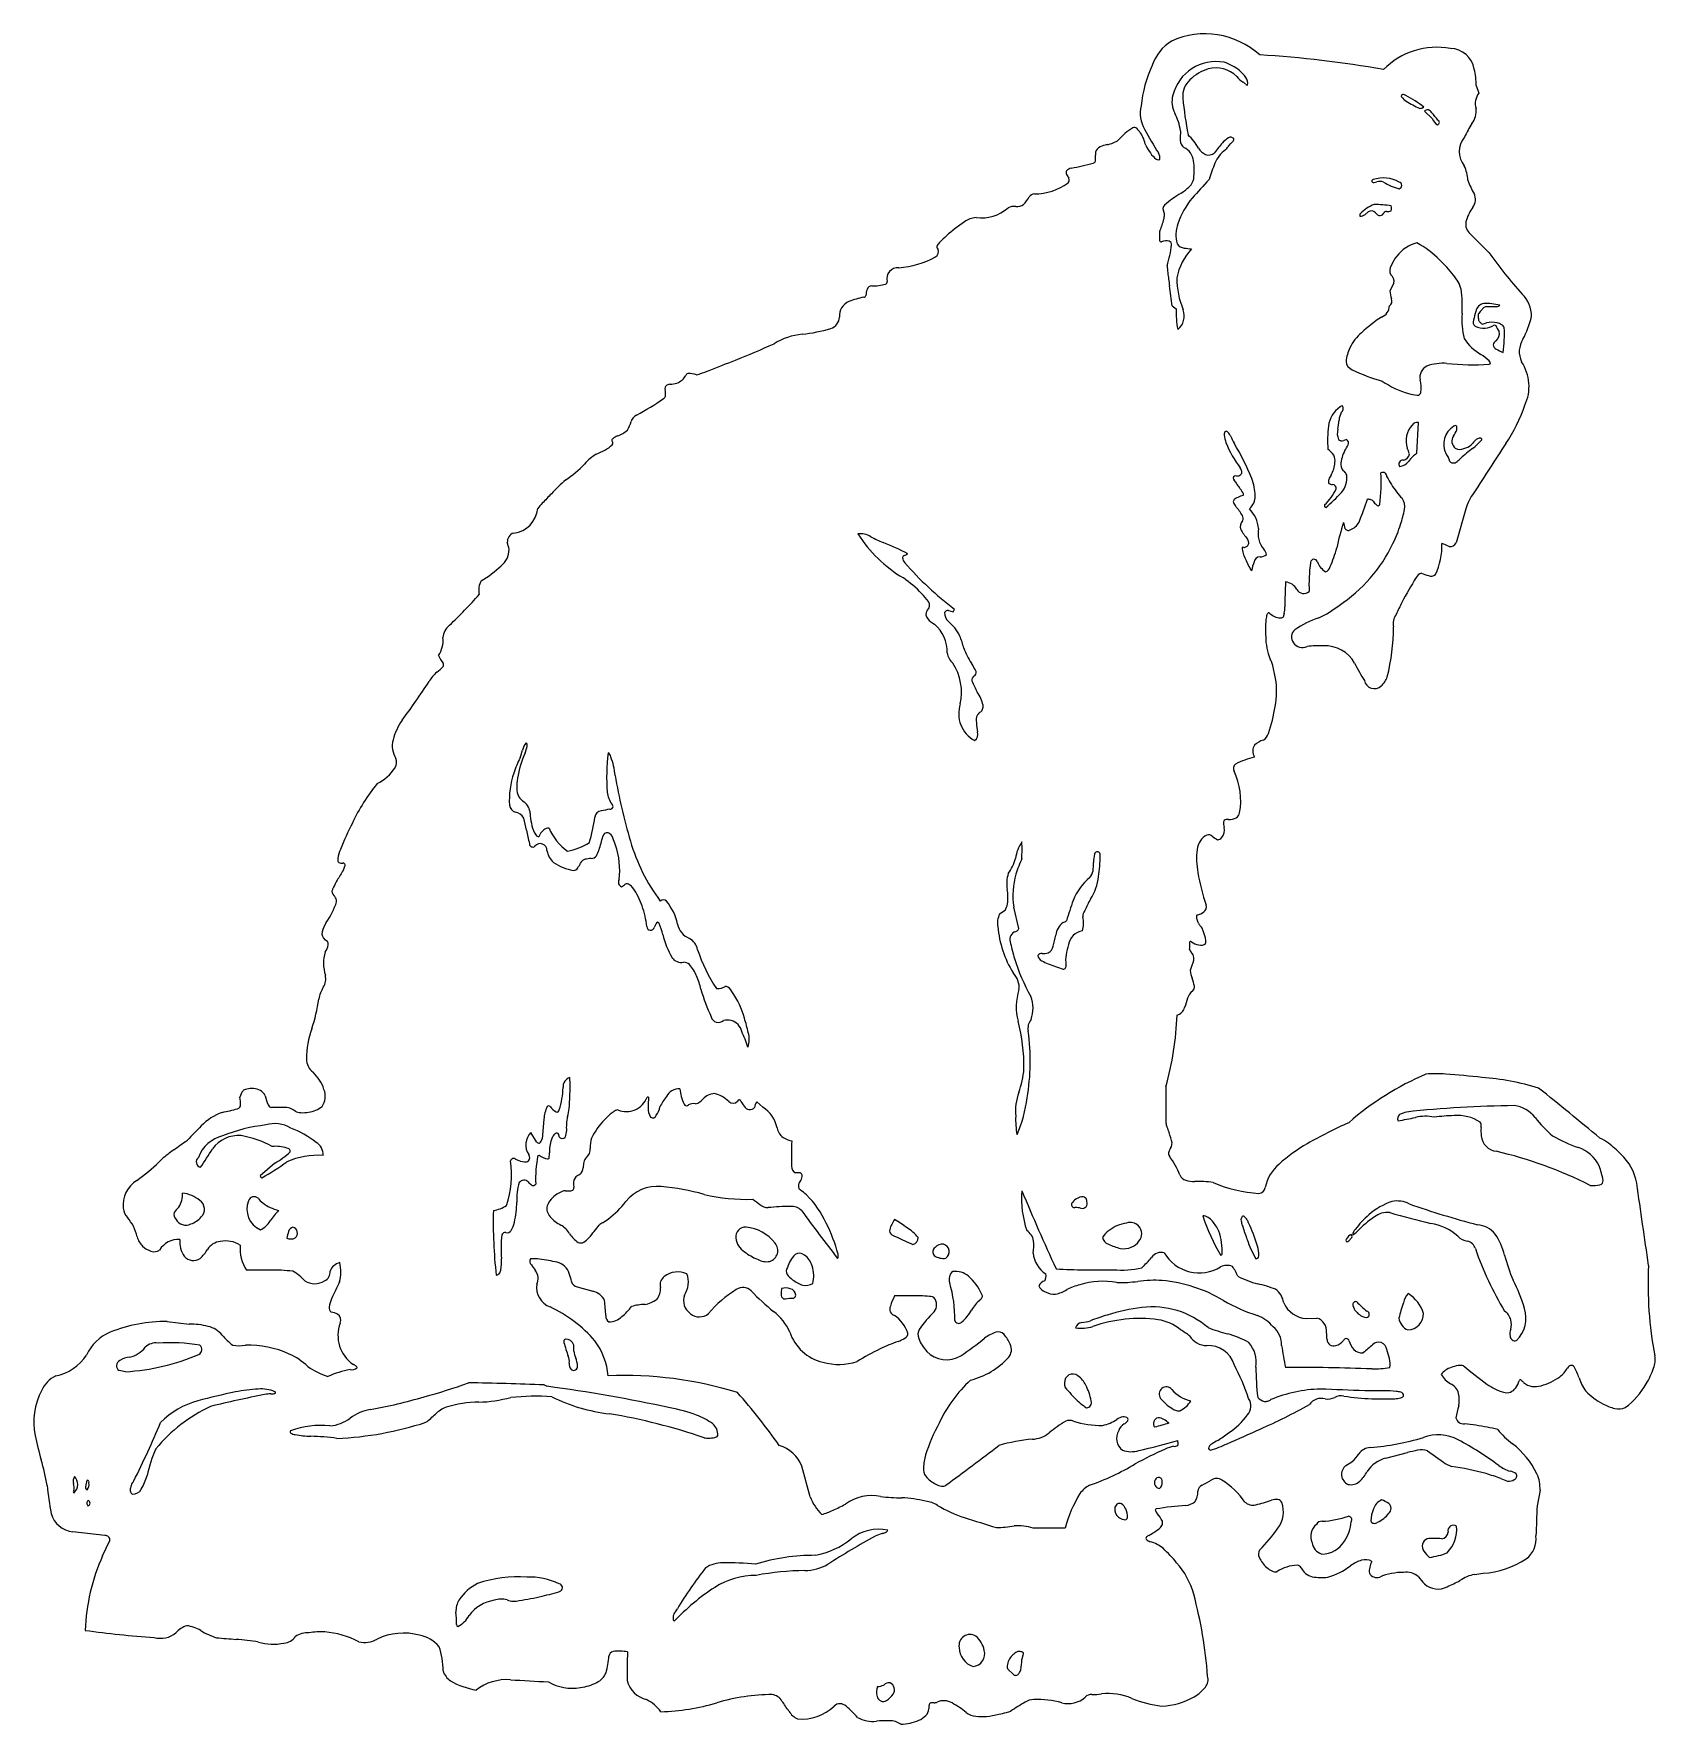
# Model space of a CAD drawing. Extents: x 0 to 12, y 0 to 12.5.
import ezdxf

# ---------------------------------------------------------------- set-up
doc = ezdxf.new("R2010")
doc.units = 0
doc.layers.add('WHITE', color=7, linetype='CONTINUOUS')

msp = doc.modelspace()

# ---------------------------------------------------------------- linework, layer by layer
at = {"layer": 'WHITE', "linetype": 'CONTINUOUS'}
for p, q in [((10.703805, 12.164282), (10.723601, 12.107671)), ((10.319838, 11.973795), (10.380038, 11.918705)), ((8.345852, 11.613903), (8.355896, 11.615758)), ((9.877684, 11.205801), (9.903566, 11.227109)), ((8.353701, 11.059788), (8.355022, 11.034438)), ((10.653036, 11.070195), (10.798288, 10.926274)), ((10.093704, 10.697479), (10.063165, 10.640744)), ((8.447922, 10.52865), (8.478888, 10.508005)), ((10.78074, 10.523489), (10.832351, 10.523489)), ((10.840315, 10.388476), (10.849418, 10.383734)), ((4.917727, 10.017701), (4.926896, 10.019445)), ((10.26463, 9.434496), (10.275286, 9.663597)), ((10.626764, 9.021219), (10.554603, 8.769888)), ((6.788153, 8.26828), (6.822117, 8.258437)), ((6.822117, 8.258437), (6.832497, 8.278409)), ((7.208281, 6.041075), (7.166805, 6.013657)), ((7.310822, 5.906699), (7.272443, 6.06621)), ((2.178772, 5.809394), (2.160538, 5.822956)), ((2.183544, 5.800845), (2.178772, 5.809394)), ((4.561611, 4.655315), (4.551289, 4.655315)), ((8.401472, 4.732731), (8.401472, 4.464354)), ((5.410095, 4.580264), (5.364817, 4.620326)), ((3.730681, 4.323363), (3.687794, 4.393363)), ((3.78531, 4.491481), (3.771969, 4.345719)), ((1.787888, 4.165662), (1.68066, 4.070385)), ((3.741688, 4.220742), (3.750651, 4.224932)), ((4.004212, 4.010177), (4.00677, 3.983605)), ((8.809199, 3.478583), (8.819521, 3.488905)), ((4.033066, 3.247494), (4.148478, 3.214716)), ((9.442504, 3.011641), (9.521891, 3.015153)), ((0.990201, 2.989247), (1.152081, 2.970871)), ((4.008449, 2.76876), (4.006874, 2.814865)), ((3.787446, 2.518618), (3.80809, 2.508296)), ((10.034618, 1.975983), (10.194387, 2.01602)), ((10.343385, 2.029562), (10.460931, 1.945277)), ((5.762272, 1.687529), (5.700081, 1.915202)), ((11.177989, 1.736176), (11.156352, 1.620361)), ((0.526538, 1.400418), (0.289657, 1.427809)), ((7.653112, 1.455431), (7.415701, 1.455431)), ((0.510757, 1.251044), (0.565315, 1.363665)), ((7.227531, 0.407453), (7.270977, 0.368299))]:
    msp.add_line(p, q, dxfattribs=at)
for centre, radius, start, end in [((8.631289, 12.199102), 0.350925, 122.582465, 160.891667), ((8.691936, 11.944446), 0.604318, 47.754974, 114.39778), ((10.41132, 11.896481), 0.552535, 79.437113, 135.548482), ((10.508275, 12.254899), 0.184805, 9.711581, 88.656399), ((9.146965, 11.923153), 0.933062, 155.237085, 174.443611), ((8.774886, 12.011115), 0.331925, 79.651664, 165.813457), ((8.730393, 12.015026), 0.339001, 50.308633, 72.113728), ((8.62152, 4.403578), 8.00244, 79.958065, 86.584904), ((8.689368, 12.086975), 0.162687, 132.431028, 185.281101), ((8.822315, 11.955485), 0.349564, 107.65466, 133.973615), ((8.772286, 12.074524), 0.221262, 45.306104, 104.657281), ((9.037567, 12.308411), 0.133765, -145.066297, -118.200877), ((8.800256, 12.088746), 0.237749, 34.632736, 51.918017), ((8.885268, 12.059891), 0.158119, 46.169492, 55.707785), ((9.0031, 12.177588), 0.009087, -156.445861, -54.856001), ((8.938797, 12.182331), 0.070591, -9.930408, 36.039022), ((10.218886, 12.172664), 0.484991, -0.990321, 13.523115), ((8.627593, 12.044168), 0.18107, 164.53069, 208.188244), ((11.004352, 12.287563), 2.486342, -175.026289, -168.650799), ((10.160417, 12.086081), 0.012079, 93.771232, 221.281118), ((10.254765, 12.164579), 0.134808, -140.103298, -121.015191), ((10.158279, 12.05023), 0.047923, 59.229443, 88.393466), ((9.696811, 11.197184), 1.01775, 52.509757, 61.477147), ((10.705714, 12.882411), 0.982511, -121.983471, -115.335863), ((10.823663, 12.031174), 0.125954, 142.602213, 196.956172), ((8.437232, 11.958021), 0.225864, 165.781737, 211.181043), ((8.114013, 11.772659), 0.399866, 8.135735, 27.716615), ((10.276911, 12.071101), 0.077153, -83.777242, -59.352174), ((10.343755, 11.951316), 0.032823, 17.840803, 136.776079), ((9.986423, 11.579108), 0.545085, 37.204255, 44.530753), ((10.547365, 11.977453), 0.156743, -36.962701, 6.22193), ((8.370041, 11.495079), 0.415934, 121.138006, 140.093463), ((8.165774, 11.828912), 0.024671, 39.880269, 115.994412), ((8.290563, 11.937643), 0.14085, -138.726102, -132.099835), ((8.098458, 11.73067), 0.141562, 35.934563, 46.371057), ((7.981147, 11.662549), 0.276864, 12.159209, 33.100643), ((10.22639, 12.869001), 2.233047, -152.592137, -147.354688), ((9.304373, 11.771154), 0.796639, 175.81811, 180.890456), ((8.203259, 11.433653), 0.514771, 31.119493, 45.099121), ((10.454805, 11.941713), 0.078227, -162.895603, -118.199909), ((10.411278, 11.891338), 0.019693, -70.540529, 61.830302), ((12.384116, 10.873024), 1.987392, 149.449716, 152.801881), ((7.943667, 11.650291), 0.066238, 117.429997, 163.365182), ((8.004545, 11.51948), 0.210479, 100.835338, 115.734866), ((7.942381, 11.902054), 0.177293, -82.677583, -52.225905), ((8.51753, 11.844546), 0.293103, -155.040829, -142.018925), ((8.568368, 11.756379), 0.060585, 177.734327, 237.325802), ((8.474923, 11.587485), 0.132621, 7.722055, 62.743453), ((8.764963, 11.78027), 0.145381, -146.344292, -118.491457), ((10.005134, 10.713412), 1.566691, 139.03371, 142.547041), ((8.972494, 11.504601), 0.223404, 125.207631, 157.766616), ((8.949956, 11.628168), 0.170206, 119.344348, 138.676144), ((8.799901, 11.742191), 0.070347, -51.500325, -27.279934), ((8.943839, 11.667866), 0.091648, 134.052296, 152.666056), ((8.882229, 11.750952), 0.030007, 41.183899, 121.51088), ((8.789929, 11.850517), 0.147552, -52.323021, -41.821872), ((8.889756, 11.764756), 0.016191, -51.257694, 21.582905), ((10.750354, 11.674425), 0.171374, 141.375633, 218.349664), ((7.710413, 11.486621), 0.064841, 99.634253, 135.067866), ((6.360819, 17.607083), 6.20273, -77.535703, -75.99832), ((7.857077, 11.611684), 0.023473, -78.961393, -23.572211), ((7.929106, 11.655126), 0.050905, 163.887939, 188.312531), ((7.591429, 11.625943), 0.288134, -4.707401, 4.34381), ((8.457551, 11.778331), 0.205647, -146.280295, -128.612859), ((8.353091, 11.684994), 0.071458, -109.518358, -95.814598), ((8.300039, 11.629831), 0.057603, -14.141611, 36.895213), ((8.190268, 11.534254), 0.422097, -8.326112, 9.690673), ((8.717425, 11.712818), 0.064144, -109.880074, -46.704961), ((10.079879, 11.049447), 1.420678, 157.6738, 162.868652), ((10.342826, 11.441897), 0.300875, 3.681521, 24.798756), ((7.419078, 11.801454), 0.441921, -89.099438, -54.520119), ((7.687489, 11.518432), 0.0269, 148.676384, 211.980839), ((7.951451, 11.664772), 0.328681, -150.752504, -145.068393), ((7.654981, 11.463441), 0.030028, -46.696903, 25.927857), ((8.505074, 11.491199), 0.104416, -46.255273, -9.964402), ((31.926019, -9.67842), 31.394006, 137.656094, 137.997256), ((9.939387, 11.456138), 0.010166, 82.071444, 240.098003), ((9.943419, 11.456387), 0.012842, -135.122072, -73.371491), ((10.01698, 11.236436), 0.242074, 61.224315, 108.345273), ((9.896588, 11.691868), 0.252881, -78.479167, -73.557712), ((9.990153, 11.390448), 0.062852, 64.816747, 110.476322), ((10.217838, 11.761709), 0.373114, -122.584992, -103.037012), ((10.126366, 11.423392), 0.026217, -73.822358, 74.18622), ((11.186746, 11.651124), 0.57588, -160.745196, -149.905919), ((7.135787, 11.493468), 0.296607, -45.413365, -31.737123), ((7.424673, 11.318255), 0.041354, 88.129386, 152.350903), ((8.919213, 10.677832), 0.798035, 120.451419, 131.309729), ((9.050824, 10.951344), 0.590861, 140.22173, 161.553244), ((8.299232, 11.699427), 0.397203, -57.137808, -45.573313), ((10.608291, 11.31906), 0.091147, -39.315531, 28.367588), ((7.000204, 11.03059), 0.153713, 92.876233, 127.183315), ((7.029905, 11.487335), 0.305525, -97.034107, -49.110873), ((7.277291, 11.165429), 0.102543, 83.787037, 117.525513), ((7.297117, 11.346207), 0.079319, -96.317769, -53.766555), ((7.682785, 11.361196), 0.728668, -22.272992, -14.935704), ((8.420598, 11.247453), 0.041039, 133.387775, 212.507654), ((8.351712, 11.206022), 0.039374, -2.199022, 29.478825), ((8.246895, 11.208222), 0.14421, -13.976162, -1.474491), ((9.856103, 11.201414), 0.016259, 131.058466, 205.432053), ((9.838297, 11.267918), 0.073552, -87.56701, -57.622106), ((10.026225, 11.051617), 0.2428, 108.774054, 138.129278), ((9.926725, 11.190188), 0.043583, 44.859428, 122.097358), ((9.94123, 10.370328), 0.911197, 81.642648, 89.56904), ((9.990405, 11.234943), 0.035656, -156.858483, -86.145033), ((9.98743, 11.233867), 0.034915, -81.148436, -26.814669), ((10.036429, 11.211367), 0.019073, 84.74327, 159.273835), ((10.047365, 11.296002), 0.066282, -97.968179, -66.379095), ((9.987108, 11.252958), 0.088598, -11.514406, 12.310762), ((10.96201, 11.062617), 0.345951, 144.946684, 162.459946), ((7.480308, 10.255045), 1.063182, 131.684522, 135.348114), ((7.518255, 10.227283), 1.109195, 123.422262, 132.194703), ((8.419109, 11.063852), 0.065534, 161.158552, 183.555361), ((8.701357, 11.058582), 0.225591, 159.304429, 197.528935), ((10.719544, 11.135166), 0.092976, 160.058014, 224.329871), ((6.664906, 10.932563), 0.048665, -56.636338, 20.150631), ((6.726406, 10.969315), 0.02441, 159.994279, 194.765145), ((6.645878, 10.921792), 0.070329, 23.049273, 35.962527), ((6.81117, 10.908675), 0.127903, 132.981217, 147.357688), ((8.448652, 11.025208), 0.094084, 174.370088, 186.8668), ((8.36524, 11.014616), 0.010019, -176.239924, -65.007274), ((8.40842, 10.886837), 0.124925, 81.878019, 108.165353), ((7.506601, 11.095078), 0.943773, -16.43915, -6.967778), ((8.415155, 10.984203), 0.02848, -7.291517, 67.466303), ((8.898062, 10.660382), 0.422338, 136.357635, 169.493009), ((8.545436, 11.027826), 0.069908, -147.860468, -95.983286), ((8.724348, 12.296004), 1.350601, -97.924281, -95.605119), ((10.324234, 10.743835), 0.258942, 103.279715, 143.409738), ((9.942267, 10.392403), 0.684214, 44.242837, 61.879744), ((13.611497, 12.91586), 3.445664, -144.730908, -138.130054), ((6.412114, 10.73061), 0.082242, 84.771635, 194.514774), ((6.369443, 11.490141), 0.679485, -85.766058, -61.69131), ((8.758844, 10.825288), 0.347061, 179.553326, 188.266472), ((10.129264, 10.791916), 0.066697, 144.627956, 208.764032), ((10.345024, 10.711574), 0.295174, 140.786441, 156.234842), ((9.716498, 10.104835), 1.047712, 38.511736, 46.895615), ((6.2183, 10.642451), 0.035871, 89.95947, 165.738871), ((6.23407, 10.987761), 0.30984, -92.912843, -73.664722), ((6.314792, 10.707168), 0.017929, -69.006038, 9.080282), ((13.379936, 11.365904), 4.999543, -173.21674, -172.083783), ((1.881851, 9.726203), 6.614923, 6.967631, 8.267039), ((9.081339, 10.732876), 0.59855, 179.567187, 202.904615), ((10.033732, 10.710823), 0.061439, -12.544343, 52.894172), ((10.304465, 10.56312), 0.30237, 17.158034, 39.935439), ((6.093341, 10.45504), 0.115311, 112.329291, 184.602778), ((6.265359, 10.013882), 0.588805, 100.429661, 111.503163), ((6.155413, 10.614283), 0.021586, -81.057445, -21.979315), ((6.325838, 10.602435), 0.150455, 161.052795, 178.564733), ((10.037111, 10.56473), 0.042273, -55.843578, 22.675646), ((10.379548, 10.678093), 0.318579, -173.267392, -162.260683), ((9.696385, 10.532897), 0.904908, -3.853353, 7.583694), ((10.775504, 10.473222), 0.075204, 101.315224, 169.020646), ((10.776749, 10.154254), 0.393036, 74.950675, 92.333115), ((10.900993, 10.459307), 0.21331, -2.598016, 47.302929), ((5.888745, 10.447327), 0.08967, -72.842034, -0.984269), ((9.20051, 10.478352), 0.722231, 177.646901, 189.981142), ((8.407209, 10.454993), 0.130736, -51.153815, 20.09973), ((10.573753, 9.557962), 1.056246, 122.769757, 133.02846), ((9.97166, 10.52996), 0.089186, -70.081079, -0.135585), ((11.213545, 10.431737), 0.615621, 176.242171, 193.673243), ((10.715131, 10.406651), 0.033723, 151.814999, 237.123613), ((11.036019, 10.369291), 0.35464, 160.521674, 171.35792), ((10.767256, 10.455103), 0.048652, 166.160718, 190.671548), ((10.836242, 10.448631), 0.116824, -178.755674, -166.679357), ((10.915341, 10.338558), 0.233629, 138.786823, 146.724819), ((10.768695, 10.443736), 0.051121, -154.48305, -131.06716), ((10.872317, 10.397441), 0.163249, 134.892032, 144.39349), ((10.781386, 10.489943), 0.033552, 91.103212, 136.371083), ((10.842638, 10.709947), 0.186742, -93.1577, -85.50798), ((10.855606, 10.555472), 0.031736, -87.007195, -43.041739), ((10.475616, 10.590985), 0.653927, -28.26542, -12.483139), ((5.748404, 9.839337), 0.48145, 95.438156, 121.933963), ((5.58157, 11.462868), 1.150649, -83.953419, -73.14521), ((10.078228, 10.070161), 0.34393, 130.906989, 154.539189), ((10.760135, 10.502668), 0.139529, -116.984167, -54.925391), ((10.759276, 10.42195), 0.029405, -145.262459, -105.732642), ((10.700057, 10.634912), 0.246648, -78.008378, -70.630063), ((10.821662, 10.247769), 0.159502, 76.284337, 104.449714), ((11.022712, 10.448396), 0.184965, -159.537747, -143.595144), ((10.808186, 10.320299), 0.068167, -48.390379, 15.592097), ((10.833667, 10.290322), 0.115326, 59.119053, 77.065706), ((10.868341, 10.347332), 0.048604, 25.047933, 59.706815), ((10.002588, 10.313409), 0.911417, -8.235499, 3.428206), ((2.634561, 16.621921), 6.985898, -68.393996, -65.840429), ((10.069276, 10.075618), 0.333504, 154.724534, 173.000467), ((10.92605, 10.488013), 0.370466, -146.994601, -120.279131), ((10.399163, 9.655602), 0.615065, 49.313312, 56.431078), ((10.863247, 10.238921), 0.031949, 107.8527, 251.285182), ((11.063565, 10.565286), 0.41415, -120.559744, -112.570358), ((11.194477, 10.188416), 0.170447, 146.973636, 205.783372), ((4.134324, 12.336382), 2.449219, -70.62447, -68.974861), ((0.850758, 20.862697), 11.585949, -68.945652, -67.914678), ((9.813075, 10.124434), 0.075262, -173.764046, -113.416276), ((10.300649, 11.090994), 1.157715, -116.550572, -104.715114), ((10.37543, 10.001739), 0.088637, 114.58527, 194.56798), ((10.460029, 9.738442), 0.364723, 85.78371, 109.454968), ((10.68511, 11.924748), 1.833322, -96.208428, -86.363694), ((10.777548, 10.095243), 0.035014, 17.308292, 49.823908), ((10.799873, 10.106127), 0.011114, -82.18113, -2.408442), ((10.767525, 9.931076), 0.329166, -25.191835, 33.818262), ((4.716514, 9.91478), 0.032614, 162.107258, 198.000416), ((4.709655, 9.917777), 0.025177, 114.98701, 163.80134), ((4.729608, 9.871226), 0.075815, 95.717751, 113.793937), ((4.710301, 10.161048), 0.214706, -86.861873, -72.960336), ((4.728676, 10.072779), 0.125202, -69.160608, -28.932748), ((4.861778, 10.001712), 0.025762, 107.457708, 155.956951), ((4.862496, 9.848528), 0.17796, 71.91928, 92.720456), ((4.806957, 10.426243), 0.424111, -73.572416, -70.737039), ((10.390681, 10.528672), 0.676946, -124.569822, -106.122639), ((10.000826, 9.920327), 0.294805, -6.467432, 11.567984), ((3.624671, 11.31913), 1.812076, -62.054309, -54.652161), ((4.647461, 9.880568), 0.047024, -57.0646, -28.87719), ((4.469652, 9.866701), 0.219165, -2.312206, 9.984992), ((10.297612, 10.202553), 0.337811, -106.318149, -95.407199), ((10.268664, 9.891562), 0.02548, -96.502966, -10.036743), ((9.921772, 10.17957), 1.207832, -33.820478, -18.767936), ((4.129219, 9.761995), 0.316981, -29.476823, -16.777575), ((4.505319, 9.649675), 0.075539, 114.601477, 164.000081), ((9.808545, 9.613002), 0.201699, 124.579782, 173.281711), ((8.029839, 9.89459), 1.671718, -9.697746, -7.358735), ((9.785062, 9.683829), 0.097331, 147.097014, 181.975713), ((9.707459, 9.769346), 0.016546, 66.540472, 144.016051), ((9.673907, 9.768398), 0.043258, -47.117009, 21.889276), ((10.265863, 9.621515), 0.043125, 77.379582, 147.540512), ((4.302325, 9.53162), 0.013084, 118.067597, 223.021242), ((4.400231, 9.40039), 0.176675, 112.963139, 126.086447), ((4.248301, 9.790787), 0.242378, -69.973847, -49.669079), ((8.892861, 9.573495), 0.057949, 165.769616, 183.085593), ((9.047733, 9.586944), 0.213381, -175.546711, -159.89355), ((8.852871, 9.583869), 0.016637, 127.485739, 166.544209), ((8.847695, 9.578688), 0.019037, 33.393155, 105.06875), ((8.786312, 9.518453), 0.104748, 25.471892, 42.460259), ((10.003749, 10.102681), 1.245614, -154.35063, -151.579299), ((10.50038, 9.528971), 0.898618, 173.121217, 184.052688), ((9.786107, 9.581779), 0.11284, 163.944255, 203.26496), ((9.709263, 9.567052), 0.040124, -131.945946, -72.751983), ((10.360436, 9.526015), 0.176712, 137.824495, 197.638708), ((10.621164, 9.501723), 0.157401, 121.793312, 207.380276), ((10.591469, 9.525066), 0.067474, 146.324842, 231.516193), ((10.387106, 9.669155), 0.182609, -35.744465, -18.989922), ((10.54856, 9.625344), 0.014485, 34.947555, 135.453074), ((10.515976, 9.622898), 0.045737, -16.728379, 13.5863), ((10.740113, 9.490541), 0.057348, 103.92449, 127.684947), ((10.732196, 9.530943), 0.016356, 44.471824, 111.081792), ((10.737149, 9.536514), 0.008932, -59.636123, 41.227742), ((4.382531, 9.099097), 0.390284, 122.205038, 139.083678), ((4.063724, 9.758029), 0.346868, -71.370696, -48.574978), ((4.279405, 9.51006), 0.018383, -41.251137, 43.409336), ((9.537739, 9.781328), 0.740481, -158.803225, -142.065734), ((7.21177, 8.503081), 1.972726, 22.156444, 30.68648), ((9.394156, 9.215084), 0.326692, 38.866133, 50.032268), ((9.567279, 9.381574), 0.089909, -10.140676, 25.36116), ((9.936844, 9.338982), 0.237364, 150.593342, 177.550553), ((9.764705, 9.44475), 0.094601, 104.686913, 117.406719), ((9.489831, 9.623631), 0.293205, -34.982452, -25.523458), ((9.727572, 9.509745), 0.029596, -24.875614, 63.624233), ((10.154023, 9.438043), 0.055187, -79.849873, -7.800131), ((9.918612, 9.339473), 0.30405, 17.430886, 25.938863), ((10.403224, 9.230379), 0.246723, 124.176322, 143.76471), ((10.643597, 9.506938), 0.179809, -154.431858, -143.951475), ((10.584767, 9.542786), 0.078871, -116.57642, -68.711986), ((11.295319, 8.641781), 1.033759, 126.700056, 133.019622), ((10.572658, 9.616973), 0.153194, -74.575997, -51.894155), ((10.952669, 9.260684), 0.37023, 131.975337, 140.449987), ((10.561851, 9.645011), 0.20926, -56.444754, -42.433091), ((35.703405, -6.815326), 29.671306, 146.625109, 147.468864), ((10.893506, 9.349318), 0.2351, 130.230034, 138.916062), ((3.545298, 9.865467), 0.744959, -57.328795, -43.283545), ((8.905657, 9.291314), 0.05933, 7.948143, 35.910898), ((8.941015, 9.294311), 0.023974, -46.979052, 12.543457), ((9.427196, 9.382402), 0.229193, -28.588041, -4.168052), ((9.758692, 9.348157), 0.059003, 179.058206, 236.933216), ((9.684791, 9.253066), 0.061829, 19.095113, 47.580115), ((8.850946, 9.207251), 1.14829, -7.64033, 4.131702), ((10.009482, 9.259908), 0.032858, -1.588702, 113.743342), ((10.1601, 9.353872), 0.03007, 83.031677, 215.442323), ((10.126484, 9.431228), 0.09523, -84.50539, -35.285647), ((10.441425, 9.365897), 0.066831, 10.192665, 31.811125), ((10.52675, 9.385298), 0.020964, -158.820085, -100.253269), ((10.535999, 9.415579), 0.05254, -104.303767, -77.40175), ((10.528657, 9.4136), 0.052759, -69.123355, -47.700987), ((10.057284, 9.970717), 0.782502, -49.626477, -47.091127), ((5.435223, 7.611166), 2.204836, 132.437189, 136.30628), ((8.915883, 9.250395), 0.014814, 110.628659, 171.528834), ((8.936649, 9.256172), 0.0356, -174.203708, -143.684843), ((6.271184, 7.296431), 3.272767, 34.950152, 36.324707), ((8.920618, 9.243265), 0.023234, 71.652706, 115.367309), ((8.926152, 9.313416), 0.04813, -87.881614, -49.561326), ((8.634801, 8.945381), 0.390811, 28.844149, 35.311698), ((8.694687, 9.111438), 0.369901, 1.173949, 21.510165), ((9.289694, 9.351493), 0.417183, -45.981232, -25.755946), ((9.662938, 9.226406), 0.054523, 164.338275, 197.41564), ((9.704842, 9.208272), 0.099955, 139.843812, 160.811987), ((9.632676, 9.242887), 0.039363, -123.56248, -82.763875), ((9.634604, 9.173031), 0.030956, -5.227394, 84.382857), ((9.582174, 9.250746), 0.162615, -41.382694, 7.970069), ((11.802586, 10.2358), 2.01312, -150.973221, -149.127212), ((10.59132, 9.524843), 0.608769, -148.061677, -135.842797), ((4.040006, 8.803678), 0.3722, 135.702482, 143.677584), ((6.624608, 6.410797), 3.894306, 135.625253, 137.062144), ((8.918779, 9.077101), 0.017245, 124.071887, 202.19754), ((9.00649, 9.11051), 0.111099, -158.939368, -141.412802), ((9.038752, 8.897316), 0.233384, 106.400062, 123.742061), ((8.40231, 8.61378), 0.671075, 32.35594, 39.564327), ((8.970724, 9.128994), 0.008077, -74.682764, 37.576984), ((8.936488, 9.117949), 0.128027, -48.808027, 0.477869), ((9.590853, 9.044813), 0.013092, 149.331951, 259.757892), ((8.449076, 10.33162), 1.728451, -48.758682, -43.435611), ((-4.835484, 14.413298), 15.664533, -20.513031, -19.851571), ((9.89714, 9.013307), 0.080563, 71.847229, 89.252052), ((9.915605, 9.060878), 0.029732, 38.653041, 77.105346), ((10.123766, 9.227085), 0.236644, -141.400246, -132.502056), ((9.976004, 9.059497), 0.013934, -150.42148, -20.656993), ((10.057814, 9.036569), 0.116111, -8.994972, 33.560098), ((10.963659, 8.924949), 0.35038, 142.002709, 164.052356), ((3.538565, 9.044199), 0.202556, -83.55099, -5.682343), ((9.015478, 8.889969), 0.061997, 136.305277, 199.837883), ((8.9369, 8.95166), 0.038666, -29.198514, 33.363565), ((8.856041, 8.855287), 0.234114, 5.024228, 45.269417), ((11.458566, 8.350179), 1.829828, 161.812131, 167.948368), ((10.334321, 9.037729), 0.625095, -169.268306, -165.148627), ((9.710024, 9.0004), 0.147097, -66.499958, -31.233609), ((9.179563, 9.218904), 1.012972, -17.942066, -11.415433), ((3.586812, 8.774264), 0.073242, 110.37137, 181.927126), ((6.137407, 8.706758), 0.130963, 55.665375, 99.805493), ((6.992926, 9.405417), 1.046436, -147.020951, -121.051935), ((7.154802, 10.714034), 2.120601, -116.419145, -113.687407), ((9.36442, 9.100791), 0.468636, -150.346165, -140.019568), ((8.958245, 8.764909), 0.058525, 8.258574, 36.450317), ((9.264973, 8.838007), 0.179734, 167.864948, 220.221528), ((9.755006, 8.889539), 0.027652, -154.213092, -60.36759), ((9.068841, 9.251303), 1.128296, -25.588762, -17.775234), ((3.381043, 8.71726), 0.145629, -53.386019, 1.589608), ((3.266418, 8.68122), 0.263267, 8.756793, 20.124695), ((5.829927, 7.500359), 1.356822, 61.099274, 69.600886), ((6.46454, 8.658384), 0.017896, 102.945335, 173.390666), ((6.512277, 8.66721), 0.065861, -174.103335, -136.764203), ((6.410899, 8.808367), 0.14153, -69.470727, -58.108666), ((8.974318, 8.726197), 0.011825, 58.8019, 130.667215), ((9.192948, 8.754351), 0.227148, -175.155027, -152.475567), ((8.982902, 8.755183), 0.019031, -97.423803, -65.730889), ((8.95707, 8.809888), 0.079526, -64.964064, -49.12646), ((8.990732, 8.768091), 0.025962, -44.934051, 11.610035), ((9.102126, 8.61868), 0.047254, 92.351806, 166.718458), ((9.099532, 8.749585), 0.083693, -89.551899, -53.501461), ((9.070554, 8.665127), 0.080611, 12.304944, 44.816491), ((8.795066, 8.957875), 0.902658, -23.828422, -14.475923), ((9.055371, 9.260186), 1.144283, -56.535903, -25.698597), ((9.96268, 8.747585), 0.487949, -25.842303, 1.979719), ((10.177107, 8.007407), 0.804833, 66.00294, 70.15434), ((10.511923, 8.788717), 0.046648, -99.251037, -23.805662), ((2.968286, 9.110399), 0.713964, -60.507132, -45.591166), ((8.245143, 10.160903), 2.353583, -139.170146, -126.885015), ((9.543969, 8.87829), 0.598005, -157.493448, -148.098653), ((9.730051, 8.394128), 0.713849, 160.744988, 166.376391), ((10.705593, 8.459996), 1.242047, 172.414912, 182.425316), ((9.500811, 8.621126), 0.026547, 16.558691, 173.905045), ((9.666048, 8.681192), 0.149324, -159.415401, -122.841685), ((9.576132, 8.600007), 0.045165, -78.59027, -8.665924), ((10.305792, 8.49464), 0.049901, 99.165856, 159.692827), ((10.488722, 9.04901), 0.539969, -110.701515, -104.880551), ((10.370515, 8.567336), 0.045095, -116.981294, -46.01414), ((3.444184, 8.419487), 0.142484, 150.821431, 193.261624), ((5.892402, 7.708738), 0.97712, 44.532897, 54.978213), ((15.326622, 8.219006), 6.043066, 177.527605, 179.289966), ((9.276299, 8.367533), 0.112896, 30.084994, 83.447852), ((9.426275, 8.453551), 0.059999, -150.631431, -50.227495), ((12.261111, 7.240828), 2.37155, 147.588835, 152.725833), ((0.522606, 10.84883), 3.715654, -46.410706, -41.499208), ((6.140086, 7.956976), 0.626474, 37.110997, 44.235598), ((6.597228, 8.306727), 0.050985, -48.449823, 33.63277), ((9.146993, 8.285605), 0.137277, -16.140945, 3.460729), ((9.252198, 8.83937), 0.688046, -65.48538, -50.877075), ((12.038854, 7.361797), 2.118576, 152.87921, 155.574727), ((3.16873, 8.054122), 0.133415, 129.154001, 174.728873), ((6.668199, 8.239413), 0.047229, 141.875953, 225.190754), ((6.74547, 8.294287), 0.14154, -141.360369, -115.386645), ((6.501113, 7.958277), 0.277593, -1.060446, 48.572413), ((6.847204, 8.250715), 0.088451, 179.361185, 224.832362), ((6.787537, 8.235025), 0.033261, 88.938825, 149.908914), ((6.594474, 7.947669), 0.306644, 25.211603, 51.711496), ((10.008751, 8.127694), 0.868235, 176.486581, 183.55386), ((9.450787, 8.160493), 0.309314, 168.619895, 176.216847), ((9.217305, 8.209147), 0.07084, 148.263134, 169.936381), ((9.164732, 8.241086), 0.00934, 35.407384, 145.251691), ((9.302276, 8.407511), 0.206899, -128.902139, -117.292976), ((9.244845, 8.284364), 0.071334, -121.659148, -84.062568), ((9.250785, 8.255023), 0.041636, -88.019939, -54.244731), ((9.262027, 8.22954), 0.0155, -32.398225, 9.075373), ((9.315503, 8.23602), 0.038383, 162.686811, 186.034727), ((9.718733, 7.626371), 0.614265, 107.141858, 125.838909), ((10.206738, 8.168805), 0.118938, 144.518098, 191.223565), ((2.840285, 8.043584), 0.196918, -34.300312, 6.647283), ((6.169936, 7.790366), 0.758725, 15.158424, 22.301559), ((9.581944, 8.075047), 0.439761, -179.847251, -157.507239), ((9.399898, 8.070956), 0.067199, 127.407833, 219.076339), ((8.656689, 8.136917), 1.433413, -14.605096, 0.349257), ((3.231334, 8.034988), 0.250271, -155.854961, -140.594114), ((6.898173, 7.968405), 0.120486, -172.721205, -130.344804), ((7.363757, 8.145523), 0.487393, -161.238584, -146.404794), ((9.127599, 7.870213), 0.06039, 19.292678, 37.301081), ((9.415212, 8.074718), 0.081737, -145.648837, -65.327596), ((9.540998, 7.163308), 0.842139, 87.951911, 96.24901), ((9.584908, 7.757376), 0.247918, 28.743103, 93.194037), ((3.144193, 7.623835), 0.240265, 129.727256, 151.05159), ((2.736962, 8.124541), 0.405159, -51.237027, -42.228699), ((3.022197, 7.864807), 0.019396, -40.394156, 35.655336), ((6.484666, 7.658487), 0.400158, -12.239243, 33.025012), ((6.527733, 7.585493), 0.518881, 26.094666, 34.025512), ((6.999231, 7.750277), 0.037916, 124.716196, 186.637529), ((6.961769, 7.809499), 0.032233, -60.507572, 7.533293), ((8.867546, 7.76883), 0.339477, 15.274343, 20.94178), ((8.390779, 7.640616), 0.833181, 8.491047, 15.14264), ((11.526317, 8.751995), 1.933554, -153.080318, -148.675288), ((-3.059512, 11.711356), 7.18973, -36.326358, -33.528194), ((7.529888, 7.966158), 0.60951, -158.815196, -150.021109), ((6.795789, 7.512863), 0.254192, 11.689378, 35.811817), ((8.693702, 7.667405), 0.529937, -12.151545, 10.462688), ((9.949032, 7.764136), 0.076424, -166.861507, -48.08533), ((9.887473, 7.827513), 0.164745, -46.878225, -18.413532), ((7.089246, 7.501338), 0.225431, 161.28878, 241.641265), ((6.990646, 7.556563), 0.054624, -51.694294, 8.210216), ((8.081911, 7.726161), 1.142617, -19.028924, -8.571869), ((3.123113, 7.183536), 0.473771, 145.442291, 164.825355), ((7.070043, 7.4527), 0.07768, 148.62945, 195.076259), ((8.760609, 7.651538), 1.779108, -172.927831, -170.766729), ((7.05921, 7.457827), 0.065773, 121.847204, 147.530978), ((2.842444, 7.263191), 0.18207, 165.898432, 211.487494), ((3.736011, 7.209978), 0.111205, 137.632569, 168.735773), ((3.642918, 7.269151), 0.019184, -25.029664, 55.264594), ((6.950311, 7.349785), 0.056634, -55.770109, 16.713263), ((9.168295, 7.159079), 0.153083, 106.285804, 135.203962), ((9.078104, 7.38045), 0.088168, -57.58507, -17.718888), ((2.621532, 7.140286), 0.071297, -34.258379, 22.95565), ((4.274249, 6.830934), 0.748202, 152.75407, 162.08428), ((4.319297, 6.911239), 0.737562, 156.034427, 171.366353), ((2.326128, 7.599439), 1.351801, -18.367651, -15.785486), ((3.500124, 7.281488), 0.161477, -25.949834, -7.276694), ((5.747016, 7.027678), 1.495909, 172.997032, 184.159275), ((4.246916, 7.178574), 0.035029, 4.882864, 64.00862), ((3.815302, 7.000668), 0.500358, 4.855662, 21.193336), ((9.204505, 6.573232), 0.623576, 103.689334, 117.306657), ((9.102585, 7.229511), 0.056948, 138.910601, 183.627556), ((9.332145, 7.269567), 0.289703, -171.332198, -161.802256), ((2.420805, 7.259359), 0.304578, -65.154355, -31.514533), ((4.183835, 6.853769), 0.655176, 161.552139, 182.837985), ((8.354038, 7.730173), 4.098193, -170.347515, -163.353082), ((8.940951, 7.094972), 0.03941, 124.837721, 212.071117), ((8.457461, 6.857461), 0.499495, -10.526795, 25.696847), ((3.638528, 6.092309), 1.407419, 140.740484, 154.896193), ((3.918646, 6.963065), 0.33379, 169.837373, 182.549276), ((3.727344, 6.945611), 0.142181, 178.949514, 205.033225), ((4.455051, 6.945861), 0.201775, -172.401829, -144.950164), ((3.606512, 6.841712), 0.079699, -165.182694, -115.129255), ((3.690837, 6.942088), 0.108308, -148.469538, -118.475961), ((3.563203, 6.752704), 0.121016, 4.12376, 51.100037), ((4.212807, 6.730402), 0.048941, 91.30338, 176.61825), ((4.425608, 5.916308), 0.889137, 99.826867, 103.921153), ((4.27802, 6.812829), 0.020848, -101.515347, 55.370237), ((4.136719, 5.765256), 1.999106, 152.465107, 158.61163), ((3.563753, 6.688318), 0.081726, 28.13644, 83.738462), ((1.436145, 6.194977), 2.263067, 11.292418, 13.593181), ((4.068593, 6.768222), 0.384748, -178.984917, -156.867959), ((3.83006, 6.573947), 0.078981, 94.710981, 155.442275), ((4.193598, 6.807969), 0.401296, -157.231038, -125.530304), ((3.007664, 6.885359), 1.166244, -17.005318, -7.492302), ((8.744339, 6.639389), 0.092521, -39.950529, 11.492316), ((8.921101, 6.689552), 0.091758, 174.020119, 200.230549), ((8.846897, 6.698568), 0.017063, 108.227383, 178.176101), ((8.858472, 6.635788), 0.080777, 84.586021, 102.084676), ((8.872516, 6.815672), 0.099675, -93.694897, -59.723324), ((8.89547, 6.776197), 0.054011, -59.638505, -10.659951), ((11.097899, 8.238428), 7.612606, -167.864881, -167.082686), ((3.702558, 6.536309), 0.02462, 179.158463, 310.746545), ((3.775299, 6.64722), 0.067614, -153.521216, -122.220941), ((3.758147, 6.486477), 0.050339, -1.737049, 141.727426), ((3.740097, 6.608181), 0.018182, -92.674979, -4.441004), ((3.875825, 6.941411), 0.467727, -79.583505, -58.11045), ((2.888664, 6.90755), 1.370998, -17.677213, -13.37879), ((4.25584, 6.584708), 0.033852, 80.565887, 170.460752), ((4.237629, 6.560897), 0.061943, 17.063692, 67.444886), ((3.838811, 6.375869), 0.501086, 17.455638, 23.924176), ((3.783757, 6.341604), 0.564116, -7.162009, 19.098484), ((5.75337, 6.938275), 1.379733, -163.921478, -143.14624), ((7.540995, 6.399439), 0.256341, 144.185773, 173.929606), ((5.567961, 6.493497), 1.766049, -2.188754, 1.81524), ((8.766505, 6.481662), 0.133535, 116.991429, 175.034093), ((8.718266, 6.561231), 0.041314, 48.053945, 107.417649), ((8.861385, 6.725848), 0.176825, -130.783753, -115.494544), ((8.788885, 6.597963), 0.031927, -96.492206, -34.283518), ((2.319026, 6.416427), 0.063891, 170.060743, 188.435014), ((2.267926, 6.408493), 0.012185, -173.223473, -114.177684), ((2.631801, 6.355743), 0.38249, 158.760606, 169.193829), ((3.951657, 6.50716), 0.144906, -171.183793, -130.676454), ((4.102429, 6.373466), 0.048731, 103.262248, 154.758153), ((4.276568, 5.348123), 1.088663, 97.419375, 99.80089), ((4.13821, 6.476114), 0.048494, -92.626127, -37.355246), ((3.907346, 6.582556), 0.30173, -26.762134, -17.616085), ((6.952758, 6.52039), 0.346292, -36.430151, -15.723452), ((8.411792, 5.946269), 1.180925, 156.028971, 162.017233), ((8.198528, 6.394479), 0.333908, 168.765463, 179.768386), ((7.892415, 6.453961), 0.02211, -14.929697, 165.403395), ((6.786746, 6.462419), 1.127121, -8.6841, -0.719525), ((9.199785, 6.424086), 0.570518, 173.039839, 190.345971), ((6.284892, 3.919583), 4.665837, 148.719854, 149.826708), ((2.28794, 6.453601), 0.061534, -113.975424, -85.154124), ((2.297428, 6.384147), 0.009202, 43.529949, 117.792154), ((2.205627, 6.396532), 0.106556, -30.66127, -15.205167), ((2.288967, 6.376094), 0.020883, -21.07222, 43.559651), ((4.068797, 6.709147), 0.376883, -124.153606, -99.951163), ((4.0047, 6.375988), 0.038068, -91.553424, -29.662309), ((3.828195, 6.497623), 0.252307, -33.831962, -24.187423), ((7.495161, 6.235814), 0.27534, 163.340955, 187.793358), ((7.82908, 6.152402), 0.56327, 163.661459, 188.802023), ((8.096192, 5.967118), 0.410299, 129.190618, 158.788689), ((7.749103, 6.357391), 0.113734, -39.452406, -10.9825), ((7.522539, 6.331899), 0.380479, -32.950606, -5.983226), ((6.92893, 6.425878), 0.936175, -5.526204, -1.839379), ((10.218404, 6.599481), 1.604109, -170.02522, -161.096114), ((2.246528, 6.181858), 0.033715, 156.976736, 177.759683), ((2.279988, 6.191923), 0.067716, -172.578644, -134.07452), ((2.424783, 6.114388), 0.224288, 153.551581, 158.923726), ((3.080228, 5.783927), 0.958324, 149.887931, 153.315819), ((4.375382, 6.251771), 0.037398, 148.570221, 248.984594), ((4.319697, 6.302357), 0.095376, -63.690144, -43.625333), ((4.400808, 6.20583), 0.033009, 52.265331, 111.450462), ((4.344367, 6.124581), 0.131906, 39.282694, 54.475941), ((4.041996, 5.920212), 0.496461, 18.216737, 35.44166), ((6.961287, 6.135706), 0.268518, -10.016227, 13.519291), ((1.761018, 6.252608), 0.507579, -36.345165, -16.799209), ((2.202624, 6.110569), 0.044556, -6.004659, 47.221911), ((3.84396, 5.833531), 0.711962, 7.046886, 19.860945), ((4.672627, 6.083324), 0.035969, 49.170591, 130.326709), ((4.361044, 5.845887), 0.427005, 12.674937, 38.300761), ((7.108661, 6.104438), 0.118064, -32.458208, -7.511871), ((9.84795, 5.331833), 2.273611, 159.835935, 163.840938), ((7.880169, 5.989641), 0.095413, 148.424883, 178.030197), ((9.189637, 5.393513), 1.533502, 151.512174, 155.082375), ((8.581642, 6.193044), 0.192756, -74.369226, -57.877269), ((8.656064, 6.066938), 0.046558, -52.915584, 16.010128), ((2.359331, 5.826434), 0.227193, 146.511271, 166.093424), ((4.577789, 5.920517), 0.027247, 179.24444, 349.257465), ((4.693412, 5.889576), 0.092541, 138.069418, 163.771649), ((4.62986, 5.941541), 0.011203, 12.330078, 118.197461), ((4.312552, 5.790706), 0.362254, 11.284012, 25.023044), ((4.918117, 5.96662), 0.143052, -169.104589, -111.641401), ((7.304359, 5.947049), 0.152832, 154.162382, 190.343609), ((7.946139, 5.991991), 0.795428, -174.778937, -148.573432), ((7.273405, 5.923667), 0.041085, -84.832821, -24.392814), ((7.720842, 5.842136), 0.137154, 127.094315, 173.648369), ((7.62302, 6.014163), 0.064423, -76.443509, -50.309645), ((7.574737, 5.946231), 0.215202, -15.472943, 12.530329), ((8.641164, 5.995902), 0.013788, 123.378682, 194.051551), ((8.689299, 5.998392), 0.061787, -174.578644, -154.092524), ((8.298013, 5.817982), 0.369101, 20.296708, 24.559642), ((8.689237, 5.962674), 0.048022, -159.704101, -128.219631), ((8.622317, 5.889215), 0.051588, 23.680079, 43.838469), ((8.421855, 5.790713), 0.274903, 19.500206, 25.701441), ((2.195647, 5.869207), 0.058067, 168.245567, 232.798162), ((2.074876, 5.800772), 0.111247, -37.267169, -7.821642), ((2.127657, 5.787488), 0.057461, -1.850651, 13.441295), ((5.355896, 6.037689), 0.710269, -165.644675, -150.700763), ((4.803422, 5.724788), 0.12525, 11.207424, 60.362565), ((7.31215, 5.823537), 0.068806, 120.619624, 204.48846), ((8.534744, 6.064318), 1.313122, -168.165537, -163.157375), ((7.498759, 5.786402), 0.066692, -63.07814, -9.005156), ((6.996111, 5.958159), 0.596999, -17.769343, -9.725494), ((8.007373, 5.666952), 0.349759, 159.912942, 185.138916), ((7.803682, 5.763694), 0.126966, 99.768966, 169.38781), ((8.751324, 5.749379), 0.176287, 171.553324, 178.760109), ((8.754517, 5.790291), 0.178201, 176.458101, 184.834107), ((8.584366, 5.803554), 0.008033, 40.792322, 196.289909), ((8.685174, 5.952687), 0.172268, -123.358768, -102.979714), ((8.661509, 5.832727), 0.050207, -107.415331, -47.148957), ((8.361244, 5.765157), 0.340591, 9.202317, 20.149212), ((8.657676, 5.810718), 0.04076, -21.28966, 12.621695), ((2.436724, 5.647141), 0.286607, 162.482566, 197.741007), ((4.80599, 5.741914), 0.086688, -143.298228, -80.001803), ((4.815003, 5.574016), 0.082746, 52.178751, 85.81554), ((6.009794, 6.099944), 1.138887, -162.05939, -145.839672), ((8.680948, 6.118056), 1.468652, -162.803459, -150.863209), ((7.479219, 5.686392), 0.034726, 84.530337, 142.79239), ((7.495046, 5.708755), 0.043506, -178.202786, -109.272296), ((7.634966, 5.922513), 0.29789, -121.192185, -110.990211), ((7.481706, 5.910615), 0.189657, -89.751311, -75.573725), ((8.633226, 5.776238), 0.062547, -158.381502, -130.707461), ((9.725529, 5.222002), 1.202606, 158.975814, 161.949528), ((8.533949, 5.682215), 0.074784, -22.619725, 38.553803), ((2.047497, 5.534138), 0.119051, -32.030471, 12.451597), ((4.663025, 5.455999), 0.273356, 21.177201, 42.132795), ((4.419346, 5.333949), 0.545279, 13.008456, 23.886781), ((7.162464, 5.470211), 0.149891, -6.623994, 45.570292), ((8.924152, 9.358113), 3.967398, -110.599937, -108.906209), ((7.639261, 5.626506), 0.02176, -91.646683, 24.769856), ((8.779339, 5.612195), 0.198009, -174.912388, -157.708349), ((8.287131, 5.412315), 0.333237, 11.724688, 21.988502), ((2.379334, 5.330699), 0.270191, 148.717562, 168.82112), ((6.124288, 5.777559), 1.216728, -164.709366, -154.309351), ((5.066801, 5.602223), 0.141777, -89.758102, -60.694497), ((5.112392, 5.407137), 0.075314, 25.001, 71.574582), ((4.681738, 5.084034), 0.612282, 14.808238, 35.428656), ((7.685566, 5.327284), 0.394739, 161.441185, 195.998704), ((7.181195, 5.314135), 0.23443, -20.477217, 22.269295), ((8.666394, 5.357411), 0.108508, 127.540983, 163.025653), ((8.578908, 5.471774), 0.035482, -52.9687, 13.457956), ((1.032225, 5.521523), 1.090865, -19.213238, -7.291058), ((8.465684, 5.339594), 0.077478, -76.287738, -14.211504), ((13.795326, 3.684681), 5.503298, 161.958445, 162.707092), ((2.736408, 4.927589), 0.71385, 160.784314, 179.069614), ((5.081934, 5.263261), 0.055677, -166.319177, -108.505466), ((5.075225, 5.28702), 0.077339, -98.149216, -56.070492), ((5.149091, 5.122734), 0.104716, 75.375363, 107.047036), ((5.145297, 5.116412), 0.111812, 13.004359, 74.311814), ((4.396823, 4.953501), 0.922642, 11.283176, 18.124824), ((5.910317, 4.872592), 1.438019, -0.337253, 13.918239), ((7.483745, 5.165415), 0.106433, 141.187914, 191.127282), ((6.223101, 5.34333), 2.262328, -15.65822, -2.001297), ((3.913247, 4.544172), 1.468043, 19.19802, 24.012546), ((5.145496, 5.083341), 0.164156, -20.104827, 17.98378), ((5.763312, 4.920884), 1.63145, -9.580976, 7.891349), ((2.150107, 4.940923), 0.127467, -179.216877, -127.429133), ((1.857601, 4.613475), 0.312119, 18.558934, 46.452933), ((3.997409, 4.732126), 0.070316, 105.679059, 184.454092), ((2.299925, 4.733589), 1.679788, -2.40388, 2.259834), ((6.699854, 4.916889), 0.6506, -20.422247, -4.651639), ((11.192981, 2.816914), 2.185568, 113.207709, 131.039807), ((10.404215, 4.051904), 0.777115, 84.524925, 95.352411), ((10.111736, -0.743855), 5.581384, 83.469351, 86.233692), ((10.595144, 2.828831), 1.978282, 73.17298, 85.611104), ((1.643339, 4.628257), 0.116709, 140.961883, 167.387541), ((0.792225, 4.551444), 0.744285, 3.622467, 7.899948), ((1.572222, 4.685014), 0.025732, 111.606342, 139.385557), ((1.600442, 4.620788), 0.095872, 101.736227, 113.152927), ((1.618053, 4.534975), 0.183473, 85.791855, 101.669831), ((1.633356, 4.623607), 0.094365, 26.449263, 91.117392), ((2.107808, 4.747699), 0.398505, -168.116412, -157.819228), ((2.029795, 4.662584), 0.133504, -35.210124, 22.102046), ((3.392926, 4.733525), 0.534423, -18.873375, -0.735521), ((2.367669, 4.713138), 1.611342, -5.084633, -1.778346), ((4.39689, 4.712171), 0.164535, -112.225505, -20.215682), ((5.727091, 4.593163), 1.167135, 176.947479, 180.719261), ((5.124787, 4.337709), 0.537251, 143.232354, 152.942756), ((4.78909, 4.611132), 0.106223, 87.425762, 153.039349), ((5.131829, 4.753047), 0.339859, -173.953538, -153.964508), ((5.060766, 4.551252), 0.130787, 94.50552, 135.598595), ((5.00687, 4.479395), 0.20689, 43.423213, 77.828044), ((7.693318, 4.550573), 0.408256, 160.049818, 185.096063), ((6.345948, 4.784866), 1.034968, -23.232146, -7.524133), ((-10.848694, -22.650028), 35.128013, 50.232024, 51.189179), ((1.538444, 4.1548), 0.411718, 109.966387, 135.864637), ((0.821318, 7.270114), 2.788593, -78.068135, -75.667438), ((1.500833, 4.600841), 0.034272, -71.630942, -3.968428), ((1.767366, 4.608424), 0.03068, -158.643552, -95.748116), ((1.839532, 2.311401), 2.267746, 89.581354, 91.901295), ((1.855536, 4.434165), 0.144922, 54.46206, 89.77636), ((1.984195, 4.626325), 0.08651, -120.898208, -91.948835), ((1.996979, 4.79255), 0.253173, -93.561182, -80.351642), ((2.01658, 4.733499), 0.191904, -83.167459, -50.412073), ((4.049619, 4.47274), 0.264972, 154.902938, 175.94418), ((3.820967, 4.573521), 0.016203, 42.172769, 134.242408), ((3.948532, 4.670129), 0.143884, -143.42873, -119.779024), ((3.883098, 4.559585), 0.015555, -112.796468, 3.930435), ((3.725083, 4.585502), 0.248051, -17.34886, -3.506647), ((4.58919, 4.156821), 0.484067, 127.725779, 136.877831), ((4.392654, 4.408574), 0.164692, 117.445444, 127.236648), ((4.337144, 4.517347), 0.042586, 93.35223, 118.617048), ((4.666051, 4.565699), 0.106775, 173.10802, 214.093972), ((4.593304, 4.528177), 0.027284, -125.067009, -17.240305), ((4.513409, 4.603056), 0.13457, -38.062463, -8.961834), ((4.845382, 4.611594), 0.020438, -157.804175, -45.435739), ((4.895577, 4.539696), 0.067624, 77.325291, 122.01838), ((4.886742, 4.704202), 0.101333, -76.49012, -37.324112), ((5.188131, 4.655805), 0.046155, -132.190532, -43.323423), ((5.234739, 4.622627), 0.013117, -3.97241, 173.38669), ((5.572762, 4.831508), 0.386777, -147.152429, -141.124189), ((5.314588, 4.609561), 0.047711, -154.1431, -42.803265), ((5.404426, 4.582087), 0.055056, 136.007972, 185.152205), ((5.281011, 4.378832), 0.239244, 11.489929, 57.346907), ((10.156418, 4.49655), 0.035339, 125.651619, 208.224751), ((10.228593, 4.352469), 0.196127, 101.926552, 118.230878), ((11.045558, -3.157114), 7.749066, 90.432591, 96.353251), ((10.580473, 3.133279), 1.385021, 91.657745, 97.751823), ((10.567485, 4.212623), 0.306296, 57.003591, 95.072251), ((10.962193, 4.370449), 0.222674, 36.44303, 83.590042), ((19.36635, -13.430922), 25.453506, 135.399472, 135.73259), ((1.846303, 3.288477), 1.166403, 96.09065, 112.426283), ((1.789817, 4.235062), 0.223593, 58.504519, 107.509555), ((1.628262, 3.716133), 0.762232, 52.263938, 68.580084), ((3.784924, 4.301367), 0.133781, 136.555247, 213.052571), ((3.855338, 4.398974), 0.097603, -23.184607, 2.564408), ((4.2923, 4.429557), 0.340467, 166.067325, 184.416138), ((4.626952, 4.106116), 0.546404, 135.70367, 153.395756), ((5.64775, 4.455892), 0.135519, -167.46894, -140.52097), ((7.892504, 4.49048), 0.606297, 177.747486, 190.824627), ((8.531569, 4.481791), 0.13126, -172.366175, -159.364762), ((10.137215, 5.036721), 1.830051, -160.8217, -159.353871), ((11.141159, 1.359496), 3.399965, 114.005442, 119.825831), ((9.834026, 6.390928), 1.933158, -81.334678, -77.475209), ((10.327271, 4.217862), 0.295339, 77.009922, 104.513921), ((10.713172, 4.452601), 0.027057, 3.678134, 38.692769), ((11.110967, 4.403489), 0.371228, 175.85115, 185.680009), ((10.567216, 4.438451), 0.173686, -2.674633, 5.247431), ((12.000266, 5.196863), 1.104362, -141.057197, -131.289487), ((-24.04762, 39.369911), 43.148236, -54.449337, -54.286594), ((1.457624, 4.12266), 0.250417, 102.991739, 160.223693), ((-1.040682, 5.692565), 2.760329, -34.367231, -30.994258), ((1.519114, 4.13147), 0.238708, 85.27088, 144.193011), ((1.401502, 3.605165), 0.776435, 61.712205, 79.815186), ((1.793268, 4.008666), 0.281221, 72.432142, 94.857453), ((1.877242, 4.250716), 0.02607, -1.833717, 88.003394), ((2.044025, 4.229865), 0.10251, -4.522609, 60.330141), ((3.747951, 4.333518), 0.020034, -149.543468, -72.2514), ((3.705685, 4.362904), 0.068476, -45.05554, -14.535113), ((4.089912, 4.251487), 0.263574, 160.449979, 182.196954), ((4.028084, 4.270079), 0.199114, 150.381724, 159.537895), ((3.889551, 4.350932), 0.038765, 111.753139, 153.07792), ((3.881483, 4.37388), 0.014497, -17.320112, 115.751481), ((3.915647, 4.370698), 0.020355, -176.80534, -102.294206), ((3.922773, 4.389684), 0.040528, -106.426663, -76.047511), ((3.925566, 4.371693), 0.022454, -71.890477, -29.757094), ((4.040157, 4.270403), 0.089108, -45.959723, 2.655769), ((4.383071, 4.282499), 0.254027, 164.400623, 181.797494), ((5.653526, 4.493483), 0.165826, -131.729886, -99.976205), ((7.386177, 4.228252), 1.764324, 176.688546, 182.794917), ((8.828159, 4.085261), 0.436507, 153.264208, 158.014493), ((8.055712, 4.237929), 0.399649, 11.072459, 22.590822), ((8.360354, 4.32221), 0.087891, -27.493119, -4.91327), ((10.059558, 3.249562), 1.222304, 119.906425, 132.02107), ((10.87059, 4.38141), 0.129858, -173.517062, -97.786893), ((11.878502, 5.460816), 1.250881, -119.027517, -109.366392), ((11.381246, 4.035593), 0.258617, 24.890609, 71.407918), ((11.525539, 4.113772), 0.255913, 51.10385, 67.856569), ((11.216433, 3.6925), 0.778243, 43.828322, 52.867245), ((-0.06746, 5.214753), 1.441844, -54.770062, -46.192331), ((1.137102, 3.995725), 0.272923, 127.251657, 139.154844), ((2.113217, 2.778872), 1.832823, 125.852171, 128.514403), ((1.246141, 4.174402), 0.04089, 126.22506, 258.221398), ((0.914483, 5.488036), 1.628964, -61.488762, -53.716888), ((1.57313, 4.581141), 0.467701, -62.665846, -45.09444), ((2.105026, 3.66874), 0.554574, 85.740636, 114.112745), ((2.868501, 4.075065), 0.677823, -19.367958, 9.004156), ((3.561783, 4.175631), 0.024442, 55.177636, 166.955494), ((3.663926, 4.360467), 0.186886, -118.155898, -110.306575), ((3.65259, 4.320462), 0.145469, -111.587436, -88.728851), ((3.647216, 4.20715), 0.033253, -75.01001, 39.72379), ((4.495408, 4.056939), 0.771315, 167.738742, 183.47574), ((3.844584, 4.345865), 0.153128, -127.837881, -101.807136), ((3.813802, 4.206378), 0.010416, -93.028062, 3.376982), ((3.580048, 4.240832), 0.246485, -7.891196, 0.128108), ((4.484272, 4.090675), 0.410102, 168.456831, 174.303055), ((4.142847, 4.159998), 0.061712, 131.318778, 168.085355), ((5.675474, 4.139009), 0.051623, 176.432802, 245.324552), ((8.450489, 4.235695), 0.030044, 154.398531, 219.410505), ((7.959301, 3.865454), 0.585081, 21.224952, 36.884386), ((9.438878, 3.922783), 0.306862, 130.07034, 168.404978), ((10.151451, 1.233666), 3.09952, 63.183643, 76.918324), ((11.206231, 3.971624), 0.444574, 8.367466, 22.875264), ((11.518669, 3.95021), 0.382456, 9.80461, 47.333285), ((0.879308, 3.852277), 0.217602, 121.91175, 185.801998), ((1.693783, 4.069653), 0.013143, 176.80976, 262.372661), ((3.968912, 3.904566), 0.385129, 162.480866, 184.242195), ((3.637527, 3.992748), 0.04536, 46.516566, 142.280723), ((3.896867, 4.242725), 0.314895, -136.423337, -130.399729), ((4.071763, 4.016127), 0.067812, 136.366302, 185.033832), ((4.115751, 3.937864), 0.155887, 113.580014, 126.656927), ((4.005291, 4.132849), 0.070919, -47.293432, -1.183231), ((5.670963, 4.016889), 0.077118, 76.386036, 102.766046), ((5.58425, 4.092222), 0.121406, -39.149763, -17.056062), ((5.674558, 4.067817), 0.028089, -23.506731, 58.785849), ((8.574688, 4.111546), 0.077935, -153.910023, -108.888036), ((8.611594, 4.234908), 0.206663, -107.497351, -89.268779), ((8.650484, 3.439673), 0.589704, 80.045218, 93.52453), ((9.180924, 5.062263), 1.126447, -112.358266, -94.542798), ((11.617448, 4.032674), 0.028856, -78.998911, 7.25747), ((0.926239, 3.933542), 0.17769, -32.245919, 3.077726), ((1.069849, 3.684669), 0.260618, 51.433515, 82.543131), ((1.634077, 3.871511), 0.043901, 47.398262, 160.87202), ((2.006783, 4.215629), 0.463534, -137.726736, -131.660423), ((3.705368, 4.023588), 0.024201, -121.344792, -33.65291), ((3.975414, 3.781904), 0.178417, 121.757643, 157.858012), ((4.003117, 3.753435), 0.217374, 112.200676, 124.017418), ((3.94774, 3.89588), 0.064615, 91.528442, 114.463483), ((3.966998, 4.0523), 0.094195, -102.870462, -70.105691), ((3.987232, 3.979754), 0.019914, -53.594336, 11.149746), ((4.626482, 3.696076), 0.296305, 84.299885, 141.813), ((4.523593, 2.364325), 1.631964, 73.960677, 85.349372), ((5.293541, 5.298729), 1.402732, -103.146555, -88.274573), ((10.960935, 11.289986), 9.289999, -127.265327, -126.858252), ((5.713334, 3.996639), 0.039735, 151.543267, 228.759543), ((5.267514, 3.383836), 0.718253, 49.412282, 54.251252), ((5.20682, 3.404671), 0.744313, 25.093526, 44.815835), ((8.037535, 3.895763), 0.707206, 174.90519, 199.097393), ((23.15826, 10.537721), 17.138268, -157.425349, -155.315892), ((7.795128, 3.804067), 0.111783, 100.582856, 147.116264), ((7.782217, 3.881539), 0.033292, -3.129798, 103.228217), ((9.088595, 3.989164), 0.049905, -86.427873, -5.40818), ((11.564798, 4.353225), 0.353691, -92.43925, -80.53604), ((-111.072874, -14.011282), 124.282699, 8.056242, 8.339902), ((0.802422, 3.852074), 0.141293, -171.126781, -139.955455), ((1.09956, 3.788471), 0.059801, 170.273244, 222.827095), ((1.25162, 3.646065), 0.260347, 132.264354, 144.141014), ((1.112321, 3.877831), 0.172194, -72.043465, -40.653636), ((1.185472, 3.822527), 0.08087, -44.695392, 54.594456), ((1.752561, 3.825254), 0.171069, 159.238037, 245.535555), ((1.913388, 4.172823), 0.371776, -125.279098, -105.201234), ((3.074419, 2.740471), 1.654219, 139.533946, 142.99876), ((6.936024, 3.725247), 3.526458, 178.556956, 186.368684), ((3.378714, 4.048669), 0.236782, -82.2399, -56.916045), ((2.705614, 3.905758), 0.879725, -11.80509, -1.933453), ((3.895035, 3.827985), 0.087479, 165.998418, 224.031803), ((4.020748, 3.928236), 0.248014, -139.505528, -116.183515), ((3.891078, 4.259355), 0.63007, -53.6207, -37.103596), ((5.45242, 3.937924), 0.103271, -128.277464, -91.71949), ((5.6747, 1.346585), 2.498301, 91.367456, 95.175854), ((5.621399, 3.734763), 0.109594, 46.344747, 93.305665), ((13.829842, 9.66392), 10.018141, -144.272767, -141.722247), ((7.724695, 3.858863), 0.024168, 165.884878, 274.368434), ((7.733654, 3.697672), 0.137277, 73.859055, 92.972108), ((7.780674, 3.865905), 0.037429, -103.687324, 21.66286), ((8.683352, 3.729019), 0.044535, 46.376271, 100.79622), ((10.129025, 4.258305), 1.532941, -161.534292, -149.426415), ((9.009325, 3.736247), 0.051579, 142.067428, 168.011518), ((8.976359, 3.76146), 0.010086, 36.409158, 139.915117), ((8.919487, 3.69058), 0.100658, 32.295854, 49.786283), ((10.312892, 3.300296), 0.628619, 130.045182, 143.618256), ((10.499501, 2.977417), 0.961716, 124.953423, 134.905032), ((10.231018, 3.420333), 0.484267, 108.282234, 131.767303), ((10.045296, 3.64481), 0.154818, 83.304235, 128.686879), ((11.264396, 7.723344), 4.104431, -107.015023, -102.613804), ((10.118016, 3.689662), 0.194428, 62.507637, 101.544655), ((12.488198, 10.426947), 6.949614, -109.155761, -104.790479), ((0.404835, 3.512197), 0.381774, 28.875156, 40.70344), ((0.365032, 3.520805), 0.413339, 13.597354, 25.163359), ((1.127545, 3.786075), 0.081394, -151.965321, -62.277706), ((1.610904, 3.817609), 0.164127, -64.440513, -29.803471), ((2.098302, 3.576604), 0.222685, 158.835211, 171.608488), ((1.930118, 3.650134), 0.040073, 99.673342, 170.128155), ((1.909663, 3.645176), 0.046531, -48.052595, 72.849114), ((3.496896, 3.626472), 0.023404, 73.392345, 165.457913), ((3.511413, 3.684728), 0.036673, -102.325316, -30.587563), ((3.387045, 3.762661), 0.183433, -31.775731, -11.598785), ((3.802554, 3.532401), 0.204576, 32.115228, 57.884497), ((4.149098, 3.749916), 0.204576, -147.884634, -122.115366), ((0.595164, 6.504899), 4.561131, -39.364886, -37.867791), ((4.295926, 3.591277), 0.15155, 119.846155, 131.324718), ((3.840837, 4.343589), 0.727748, -58.553607, -54.369608), ((5.280418, 3.618711), 0.071199, 85.933747, 187.374385), ((5.255569, 3.380439), 0.310734, 37.915215, 84.478698), ((4.750211, 3.160203), 1.261808, 15.077315, 26.353567), ((6.38585, 3.663337), 0.03506, 166.591655, 240.814031), ((6.635598, 3.579507), 0.298376, 145.859981, 162.049195), ((5.289859, 2.018113), 2.048472, 54.467516, 57.561675), ((6.294141, 3.384977), 0.353227, 40.371975, 58.18443), ((7.301001, 3.56326), 0.122, 12.241954, 55.983574), ((8.096111, 3.506019), 0.197184, 126.147754, 146.754309), ((8.15114, 3.443466), 0.280257, 98.489346, 127.68907), ((8.135756, 3.630068), 0.094238, 48.029086, 106.008243), ((8.141354, 3.642429), 0.081409, -44.397638, 45.139368), ((8.682014, 3.688185), 0.079798, 34.979142, 66.308426), ((8.481759, 3.511326), 0.346579, 25.51071, 39.962962), ((8.338046, 3.506529), 0.481797, -2.096314, 18.648701), ((9.020314, 3.746823), 0.061443, 179.872034, 196.731025), ((9.558754, 3.882293), 0.616606, -165.617825, -162.24699), ((11.056327, 4.364192), 2.189804, -162.186293, -159.493836), ((9.154996, 3.792755), 0.158015, -162.165684, -153.677165), ((8.107214, 3.271621), 1.012211, 15.880381, 26.46329), ((9.658982, 3.819072), 0.227764, -55.469961, -44.801019), ((9.845004, 3.630975), 0.056918, 132.157047, 179.53854), ((10.29463, 3.301877), 0.422532, 49.483559, 79.989748), ((10.695156, 3.512368), 0.196148, 40.198089, 84.468061), ((0.91498, 3.658695), 0.153685, -164.637547, -134.26433), ((0.915285, 3.657567), 0.153094, -134.640815, -107.418508), ((0.893159, 3.578581), 0.071152, -109.458097, -55.600932), ((1.069874, 3.439329), 0.158506, 85.239658, 149.460074), ((1.286052, 3.585373), 0.203374, 176.641077, 213.333082), ((0.965827, 3.730007), 0.383114, -45.46672, -32.426277), ((1.396614, 3.45803), 0.126352, 95.754453, 148.218926), ((1.424026, 3.388556), 0.199261, 57.173843, 101.603896), ((1.821992, 3.529781), 0.291131, 174.833006, 213.239481), ((1.908017, 3.668368), 0.066433, -116.860147, -60.463406), ((4.202419, 3.532404), 0.735004, 172.184787, 185.784754), ((4.059273, 3.616527), 0.044149, -115.39497, -60.189169), ((4.002368, 3.713152), 0.156284, -59.698182, -40.347475), ((5.35457, 3.628394), 0.145979, -172.59233, -123.2129), ((5.43741, 3.515701), 0.084308, -72.849394, 41.334727), ((9.650497, 10.496335), 7.607821, -115.554181, -114.274711), ((6.512948, 3.610585), 0.050403, -78.692727, 3.632611), ((6.715454, 3.506437), 0.042901, 129.051776, 220.485761), ((6.741694, 3.490273), 0.072704, 83.319648, 137.111923), ((6.736476, 3.506888), 0.057253, -55.708313, 76.180729), ((7.07588, 3.558125), 0.345739, -10.179308, 5.144784), ((7.993333, 3.623701), 0.062866, -171.234763, -106.814637), ((8.248143, 4.167209), 0.662544, -114.333186, -106.138858), ((8.086362, 3.660565), 0.131705, -99.785012, -63.791209), ((8.128244, 3.619833), 0.079126, -78.123167, -25.737398), ((9.729031, 3.836053), 0.76218, -161.727919, -150.25802), ((8.844223, 3.47672), 0.247247, 0.260197, 16.899137), ((9.751376, 3.592855), 0.013652, 133.255285, 234.037312), ((9.795617, 3.577697), 0.059183, 107.648884, 154.904678), ((9.743864, 3.602835), 0.021035, -91.375602, -41.369753), ((9.701159, 3.655733), 0.088789, -48.794349, -33.071432), ((9.766285, 3.621502), 0.016979, -56.877066, 47.874382), ((10.651864, 3.692712), 0.108124, -139.918719, -96.894327), ((10.623955, 3.5099), 0.076933, 15.2952, 78.809869), ((13.081436, 4.359561), 2.523458, -160.812367, -149.153804), ((10.410527, 3.352277), 0.520519, 14.434004, 33.420664), ((1.184941, 3.533386), 0.09114, -139.020791, -57.049137), ((2.297652, 3.323544), 0.10704, 104.926025, 158.348576), ((1.964974, 3.357325), 0.312956, -13.729072, 12.858676), ((3.091958, 3.435952), 0.379859, -9.792541, 3.37611), ((3.713591, 3.435458), 0.03337, 143.390861, 232.495878), ((3.697454, 2.905896), 0.549566, 77.109363, 91.110385), ((5.048524, 4.361378), 1.656428, -144.902587, -143.080636), ((3.55437, 1.964852), 1.500469, 77.317131, 79.800878), ((3.855297, 3.308215), 0.123822, 17.804376, 76.68912), ((5.536144, 3.852664), 0.434045, -127.052837, -112.540938), ((5.44084, 3.581528), 0.147947, -118.716365, -81.67112), ((5.631653, 3.362924), 0.048292, 144.071386, 210.748028), ((5.835891, 3.311091), 0.256208, 136.614419, 161.765522), ((5.681031, 3.443986), 0.053285, 45.180687, 126.024664), ((5.643571, 3.368179), 0.136139, 14.385602, 56.560947), ((5.569462, 3.329127), 0.218491, -15.332494, 19.483665), ((5.936116, 3.476376), 0.034631, -32.167067, 20.364688), ((6.748861, 3.573473), 0.115606, -124.835212, -80.101957), ((7.628881, 3.520105), 0.213953, -173.806714, -123.930439), ((8.077557, 3.958215), 0.587727, -96.412758, -75.70765), ((7.56449, 4.082747), 0.956506, -46.5211, -40.178991), ((8.367904, 3.412599), 0.089917, 76.482065, 143.857944), ((8.648435, 3.649222), 0.299343, -150.104842, -57.916622), ((8.855541, 3.284896), 0.120701, 70.714304, 113.489604), ((8.580174, 3.18031), 0.383562, 22.243837, 34.729085), ((9.074461, 3.473778), 0.017402, -114.466384, -54.214691), ((9.062805, 3.478237), 0.028665, -40.392291, -0.787785), ((12.302379, 3.853361), 1.436586, -165.019746, -157.152714), ((14.833319, 3.266559), 2.853467, 177.192403, 190.728217), ((1.633532, -23.612628), 26.982884, 89.750626, 90.116869), ((1.787535, 2.26805), 1.102557, 82.968316, 91.900404), ((1.73259, 3.028558), 0.384008, 43.299804, 60.358641), ((2.08419, 3.39952), 0.129541, -123.834952, -55.879352), ((2.133232, 3.353508), 0.065629, -68.903194, 8.34933), ((24.600492, -7.43216), 24.76917, 154.36715, 154.686493), ((3.432001, 3.362789), 0.028725, -91.339567, -40.414592), ((3.401385, 3.384557), 0.066228, -37.580163, -11.507927), ((3.643706, 3.30893), 0.098925, -25.589303, 35.501714), ((3.888202, 3.24363), 0.156907, 171.728699, 248.668429), ((3.758053, 3.252203), 0.234723, 8.431202, 23.573726), ((4.042134, 3.300421), 0.053698, -165.105165, -99.722263), ((4.726304, 3.261056), 0.078853, 127.305632, 194.204969), ((4.778565, 3.193316), 0.164408, 65.905848, 127.484866), ((4.695891, 3.280774), 0.162356, -35.678219, 22.689601), ((5.734505, 3.450979), 0.183166, -142.00914, -124.392559), ((5.82117, 3.560199), 0.322396, -126.138266, -110.639258), ((5.727, 3.360133), 0.103487, -100.84357, -59.079471), ((6.869243, 3.301798), 0.076903, 130.136256, 199.858153), ((5.952004, 3.019817), 0.882799, -1.536659, 16.847539), ((6.838818, 3.214514), 0.147327, 48.565917, 97.467681), ((6.67037, 3.022587), 0.402691, 24.71283, 48.668411), ((7.532632, 3.20937), 0.087921, 110.07954, 148.459467), ((7.449706, 3.325051), 0.062269, -32.116236, 16.354411), ((7.87136, 8.228013), 4.855882, -93.368774, -88.341342), ((7.932584, 2.70943), 0.578548, 79.658891, 107.032392), ((8.057609, 4.351926), 1.073554, -91.129972, -82.69769), ((8.319976, 2.32362), 0.971651, 86.789337, 97.445749), ((8.278267, 2.233929), 1.064168, 58.873171, 84.817285), ((9.252847, 3.935408), 0.687665, -117.511858, -104.332757), ((8.781798, 2.029522), 1.275602, 70.134243, 76.359925), ((9.975734, 2.768909), 1.132659, 16.297592, 27.708684), ((2.41695, 3.063236), 0.228141, 155.34161, 171.54339), ((4.117272, 3.084621), 0.133785, 27.068172, 76.51157), ((-0.131822, 2.740168), 4.386991, 3.82947, 5.301352), ((4.502952, 3.311954), 0.198403, -81.053407, -52.843903), ((4.537748, 3.228141), 0.112932, -41.149437, 6.899192), ((4.944726, 3.147111), 0.123274, 161.570803, 234.228443), ((5.63309, 2.530971), 0.812039, 121.106277, 140.466585), ((5.263053, 3.154952), 0.086785, 45.236568, 124.763773), ((6.399168, 4.223962), 1.47325, -136.859676, -128.094275), ((5.581114, 3.187554), 0.034229, 169.751224, 237.78324), ((5.727716, 3.205225), 0.180657, 170.744559, 183.675202), ((5.578903, 3.142729), 0.096185, 68.3818, 107.855226), ((5.56454, 3.483149), 0.324559, -90.29562, -79.769153), ((5.605146, 3.183741), 0.049272, 0.749419, 79.246518), ((5.6317, 3.184376), 0.022713, -114.764, 0.024492), ((6.70731, 3.001788), 0.364744, 150.888672, 164.021764), ((6.495855, -12.598307), 15.77791, 89.703235, 90.389338), ((6.568916, 2.323729), 0.855707, 84.789847, 89.420045), ((6.630495, 3.012817), 0.163879, 76.531182, 84.352662), ((6.663744, 3.147205), 0.025463, 50.160004, 78.857228), ((6.620133, 3.113889), 0.079912, -40.352642, 41.420225), ((7.244412, 2.901633), 0.33387, 131.251341, 148.85743), ((7.012873, 3.177189), 0.027061, -65.093062, 30.54197), ((7.537674, 3.291641), 0.087819, -155.599107, -110.714436), ((7.578228, 3.348302), 0.156189, -117.291905, -88.148382), ((7.522001, 3.459265), 0.27401, -77.078177, -58.280099), ((7.94841, 2.62127), 0.667563, 106.11479, 115.020837), ((9.451101, 4.228637), 1.249925, -119.881826, -107.259168), ((9.124254, 3.105972), 0.153207, 8.064417, 53.553837), ((10.30689, 3.096114), 0.146658, 136.663646, 167.07897), ((10.051623, 2.963774), 0.276341, 18.045212, 57.470805), ((2.22606, 3.089581), 0.035509, 168.291381, 238.778413), ((2.16609, 2.858297), 0.205172, 64.477308, 78.312054), ((2.228214, 3.000027), 0.050753, -25.354324, 58.817345), ((3.411636, 2.197055), 0.993339, 40.734944, 65.01999), ((4.2898, 3.025639), 0.045059, 170.38916, 239.985742), ((4.26925, 3.119464), 0.132855, -90.857825, -44.819994), ((4.13227, 3.320755), 0.374766, -51.905325, -35.972121), ((4.538863, 2.761475), 0.354526, 90.817186, 106.939139), ((4.939259, 3.130741), 0.10692, -128.523256, -50.823435), ((5.266306, 2.766697), 0.372615, 22.746952, 53.060823), ((6.400515, 3.081531), 0.04848, 154.775351, 254.574922), ((6.227955, 2.810213), 0.275556, 19.883372, 54.58976), ((7.390626, 2.357358), 1.000125, 135.194655, 145.029095), ((6.682861, 3.223508), 0.313571, -49.78908, -28.413614), ((8.452233, 1.395635), 1.712281, 106.485042, 110.903086), ((8.423945, 1.547052), 1.559142, 97.367176, 107.067175), ((8.30093, 2.46606), 0.631961, 49.09017, 96.99027), ((8.978862, 2.774239), 0.279774, 38.769458, 68.751624), ((9.456593, 3.209569), 0.198429, -155.557829, -94.07132), ((9.492396, 2.917792), 0.101731, -5.630779, 73.145741), ((9.809999, 3.115619), 0.021275, 68.603699, 199.57085), ((9.880547, 3.1261), 0.092288, -169.001456, -137.393652), ((9.913185, 3.146344), 0.130214, -140.561156, -100.697382), ((10.502747, 3.801229), 0.955247, -135.813715, -129.694715), ((9.886878, 3.042598), 0.024299, -84.954429, 76.297942), ((11.5689, 2.656661), 1.482199, 161.42096, 166.011693), ((10.237899, 3.026357), 0.10785, -173.925254, -111.978422), ((10.190222, 3.050283), 0.124153, -86.623046, -0.418478), ((10.863772, 2.981335), 0.098659, 11.268488, 58.766757), ((10.839263, 3.016345), 0.234442, -45.757664, 17.479419), ((0.698524, 2.597821), 0.33881, 113.07634, 155.088768), ((0.980228, 1.872489), 1.116803, 89.488351, 111.786642), ((1.151453, 2.397866), 0.573005, 75.673813, 89.937186), ((1.249877, 2.76435), 0.19362, 40.11347, 77.058686), ((1.720338, 3.146137), 0.412311, -141.434883, -126.352595), ((2.517999, 2.885777), 0.260877, 159.228922, 235.80848), ((5.935848, 3.022043), 0.344379, -161.149301, -103.510513), ((6.449791, 2.901408), 0.037379, -69.415443, 3.870372), ((6.64438, 2.891981), 0.082846, 152.223012, 200.800568), ((6.863969, 3.007201), 0.031489, -159.440473, -47.347606), ((7.236395, 2.63154), 0.294756, 109.383852, 127.594228), ((7.157473, 2.857709), 0.055216, 39.458225, 110.022755), ((6.993792, 2.709374), 0.276062, 23.960185, 41.639331), ((7.767578, 3.277595), 0.337805, -96.296777, -74.201636), ((7.787249, 2.923777), 0.059523, 99.804221, 162.345953), ((7.775199, 3.15952), 0.1771, -89.380851, -68.080379), ((8.205431, 1.96812), 1.043427, 82.348497, 109.359182), ((8.301848, 2.689011), 0.316117, 48.735916, 82.271172), ((8.284506, 2.513425), 0.47089, 51.512875, 61.341842), ((9.388842, 4.808915), 1.983315, -109.868675, -105.51683), ((8.65768, 2.173119), 0.752013, 61.395161, 74.530314), ((9.093141, 2.817979), 0.167525, -1.966064, 51.689642), ((8.288118, 2.788101), 1.310994, 2.949265, 5.239108), ((11.050904, 2.89649), 0.09613, 158.63773, 189.940608), ((10.823343, 2.964368), 0.141894, -13.390849, 14.799969), ((0.654468, 2.939012), 0.222869, -74.979438, -39.357114), ((0.906156, 2.718084), 0.112401, 81.90364, 134.916445), ((1.007512, 1.511134), 1.321002, 80.184978, 93.71208), ((1.204046, 2.781509), 0.04243, -59.626774, 47.519765), ((1.526712, 3.128377), 0.318384, -99.176079, -82.119715), ((1.59243, 2.07729), 0.736041, 65.68198, 91.717989), ((3.948305, 2.841569), 0.015803, 99.512997, 209.625833), ((5.220627, 3.169589), 1.329185, -165.365027, -160.784926), ((3.951148, 2.799647), 0.057766, 15.274773, 95.41931), ((4.180081, 2.787848), 0.17269, -173.653677, -156.105406), ((3.752472, 2.541602), 0.5117, 4.945271, 36.402101), ((7.048656, 1.178862), 1.781363, 115.564127, 121.807341), ((6.936877, 1.395099), 1.538078, 109.860064, 115.28382), ((6.318558, 3.090085), 0.266218, -68.909282, -57.158365), ((6.914729, 3.013314), 0.379062, -156.565656, -139.500069), ((6.774195, 2.913917), 0.208238, -135.179566, -59.689789), ((5.2416, 5.13686), 2.907761, -55.721687, -51.377744), ((7.16609, 2.781833), 0.089264, -41.931463, 26.371174), ((8.705974, 2.962958), 0.151797, -147.77533, -90.28435), ((8.714859, 2.608597), 0.202795, 17.441989, 92.724234), ((8.844046, 2.685272), 0.228226, -8.771617, 40.450581), ((11.432482, 3.105045), 2.191564, -172.321798, -167.953297), ((9.645076, 2.856603), 0.047711, -178.739209, -68.26978), ((9.64423, 2.903362), 0.092942, -78.512125, -36.090351), ((9.739868, 2.840729), 0.021994, 22.756326, 158.991266), ((9.952615, 2.904706), 0.200299, -163.922825, -141.859858), ((9.855237, 2.84229), 0.085878, -134.467353, -82.842593), ((10.746516, 1.798941), 1.301328, 128.548631, 132.584544), ((9.97977, 2.775141), 0.060667, 4.918098, 136.784969), ((9.367985, 2.544421), 0.712426, 13.80967, 19.338709), ((10.99153, 2.881907), 0.035369, -176.739193, -71.364183), ((0.086784, 2.942819), 0.365529, -78.101542, -33.601168), ((0.655983, 2.661305), 0.042521, 115.531881, 237.585616), ((0.726208, 2.552986), 0.171344, 94.679789, 121.118344), ((0.584037, 4.249059), 1.635225, -86.619447, -66.903686), ((1.689754, 2.294848), 0.497708, 46.358604, 65.578207), ((2.36653, 3.135779), 0.584981, -124.731967, -108.352328), ((2.358776, 2.695571), 0.064404, -100.08518, -52.393737), ((2.316392, 2.555617), 0.126911, 53.34004, 64.31561), ((2.389137, 2.64824), 0.009672, -22.43135, 71.749903), ((3.897251, 2.695592), 0.077408, -11.211476, 28.168468), ((4.021365, 2.669684), 0.049391, 167.301092, 229.118592), ((4.006734, 2.655174), 0.028887, -127.775632, 7.963975), ((3.846298, 2.647674), 0.189394, 3.481895, 21.764279), ((5.973792, 3.095224), 0.424861, -106.18123, -71.334955), ((6.820863, 3.093724), 0.554514, -76.405382, -42.069349), ((7.395793, 1.879857), 1.7062, 18.38062, 27.56399), ((11.165838, 2.660219), 2.096259, -179.733497, -173.577079), ((9.383496, -11.349508), 13.997471, 87.765876, 90.386058), ((9.939116, 3.385264), 0.748007, -90.762801, -80.439909), ((9.951208, 2.675231), 0.115482, -13.820131, 19.86631), ((10.560581, 2.511471), 0.142996, 107.215952, 143.745709), ((10.612466, 2.407362), 0.258478, 99.533434, 111.375045), ((10.587442, 2.571299), 0.092694, 75.94304, 101.062786), ((13.26112, 5.865045), 4.158508, -129.607715, -126.557377), ((11.157689, 2.781581), 0.263218, -50.43029, -31.702128), ((11.432854, 2.607278), 0.062597, 115.936605, 144.913382), ((11.410001, 2.640595), 0.023415, 30.081643, 101.140819), ((11.106837, 2.452645), 0.380103, 17.989527, 31.691826), ((11.444791, 2.845023), 0.610794, -31.44671, -19.299681), ((11.865775, 2.703929), 0.166942, -21.35045, 10.860504), ((0.259992, 2.386563), 0.221377, 116.230271, 155.466079), ((0.586728, 2.241464), 0.386746, 75.973734, 83.099986), ((2.471862, 1.944148), 0.699164, 100.245999, 114.462209), ((1.883312, 6.214725), 3.917501, -75.015322, -69.973397), ((2.888652, -19.909831), 22.446451, 87.705167, 89.141714), ((4.386872, -0.230403), 2.81887, 72.761744, 92.533517), ((7.663147, 1.792506), 1.043012, 133.045996, 154.966641), ((7.711892, 2.525726), 0.06283, 172.149588, 234.986137), ((7.711094, 2.537952), 0.061551, 52.11309, 183.394464), ((7.65125, 2.448468), 0.169101, 23.435253, 54.73029), ((7.51806, 2.350403), 0.332373, 8.582137, 29.827581), ((10.59608, 2.67804), 0.171665, -151.46444, -118.641226), ((10.466842, 2.426453), 0.111314, 15.384698, 65.050529), ((11.017988, 2.846831), 0.398045, -125.968762, -106.246194), ((10.904003, 2.576982), 0.122414, -40.19714, -12.932962), ((11.03166, 2.549385), 0.008351, 32.36974, 178.627984), ((10.928972, 2.43084), 0.164851, 39.625366, 48.264089), ((11.141609, 2.641118), 0.13562, -129.171328, -71.096017), ((11.062138, 2.956099), 0.460144, -74.442873, -55.10673), ((11.810204, 2.682552), 0.359886, -161.781536, -144.182575), ((11.488431, 2.792788), 0.546747, -53.924913, -29.161985), ((0.511225, 2.240824), 0.511225, 152.297023, 191.076413), ((1.368853, 1.821814), 0.597801, 104.712025, 135.759046), ((2.500962, -2.376758), 4.946315, 101.720141, 105.04469), ((3.025334, -4.543791), 7.112334, 100.63547, 103.95507), ((1.729981, 1.31233), 1.177542, 93.111027, 101.450732), ((1.687955, 2.242403), 0.246706, 66.160761, 95.088143), ((1.750847, 2.314497), 0.137277, 86.539648, 106.141322), ((1.759742, 2.561706), 0.110184, -90.316861, -76.175444), ((1.787522, 2.461309), 0.006753, -102.41956, 88.77877), ((1.898908, 5.761253), 3.476918, -80.088917, -73.331189), ((3.315986, 1.495227), 0.895676, 90.805514, 106.62478), ((3.275782, 3.395229), 1.004794, -88.425282, -74.771328), ((3.726087, 0.415218), 2.01912, 86.645926, 95.296206), ((2.213281, -9.343256), 11.958374, 77.884981, 82.336006), ((4.421107, 3.592797), 1.297248, -116.404269, -96.586659), ((1.877848, -0.496815), 4.465264, 35.082231, 41.498072), ((8.480436, 3.185213), 1.073692, -138.535944, -134.832977), ((8.057449, 2.729553), 0.452831, -137.52801, -122.655685), ((7.809357, 2.387511), 0.039388, -84.537565, 18.489529), ((8.404525, 2.451089), 0.053112, 38.136091, 218.059616), ((8.575, 2.577226), 0.265163, -143.189077, -119.247015), ((8.640375, 2.649375), 0.255052, -139.545722, -102.01717), ((8.414969, 2.510533), 0.204756, -64.185577, -32.700828), ((8.932687, 2.361211), 0.099885, -40.773271, 34.557931), ((9.166586, 2.508069), 0.117526, -135.516422, -106.947714), ((9.139054, 2.441967), 0.046805, -98.261948, -67.007771), ((8.971519, 2.859469), 0.496659, -68.029257, -65.047112), ((9.565936, 1.506131), 0.981642, 91.12796, 113.084478), ((9.555735, 2.30806), 0.110835, 75.564684, 143.834001), ((8.76637, -20.812909), 23.313552, 87.267797, 88.082104), ((9.602892, 2.526018), 0.112332, -100.011172, -62.401453), ((9.702711, 2.332922), 0.105041, 79.022281, 117.055787), ((9.937682, 3.595734), 1.17945, -100.501499, -90.387504), ((9.987454, -1.624116), 4.099727, 89.543079, 91.534378), ((10.028948, 5.077459), 2.662997, -92.135746, -88.482395), ((10.012252, 1.459983), 1.015528, 84.380448, 89.554477), ((10.063917, 2.78526), 0.371569, -84.508634, -77.412643), ((10.088926, 2.252332), 0.219483, 75.487129, 84.04559), ((10.138021, 2.434959), 0.030431, 43.643748, 78.80729), ((10.141412, 2.448599), 0.02621, -82.36922, -29.295233), ((10.139245, 2.441071), 0.025579, -11.949097, 35.603272), ((10.319967, 2.408823), 0.258539, -10.176944, 10.510455), ((10.930651, 2.539788), 0.078854, -107.736475, -32.023407), ((11.862319, 2.800885), 0.475917, -136.277156, -117.228059), ((1.819613, 1.283683), 1.189574, 115.359829, 140.192929), ((2.165587, 2.521204), 0.308781, -84.006922, -53.745772), ((2.562349, 1.979013), 0.363076, 100.312231, 126.145992), ((2.464029, 2.831907), 0.739779, -53.001449, -45.762427), ((3.148577, 2.129096), 0.241317, 111.602926, 134.270993), ((3.552166, -2.016945), 4.380654, 71.053494, 80.538159), ((4.476081, 1.083967), 1.288701, 69.965375, 78.951735), ((4.769852, 1.879389), 0.440785, 52.93158, 70.419161), ((7.878491, 2.493766), 0.280298, -79.02991, -55.443414), ((8.118541, 2.132384), 0.153658, 103.636191, 121.83871), ((8.089879, 2.244335), 0.038134, 39.493611, 101.440608), ((8.103071, 2.261677), 0.017646, -49.667365, 23.058072), ((8.352348, 2.232055), 0.043795, 101.768371, 220.193325), ((8.335508, 2.162259), 0.112947, 39.932172, 85.985416), ((8.500189, 2.411868), 0.085749, -129.671441, -87.364754), ((8.505753, 2.684668), 0.635345, -55.355652, -37.718045), ((7.545104, 5.759985), 3.893499, -66.432466, -60.434005), ((11.363809, 2.131442), 0.822673, 163.641666, 169.930803), ((10.609445, 2.286519), 0.056762, -168.575957, -81.061326), ((11.810146, 2.682731), 0.347069, -118.493914, -102.899266), ((11.761901, 2.463377), 0.122496, -103.807275, -66.686599), ((5.25287, 3.341141), 5.378584, -167.124444, -165.158221), ((-5.527544, 4.941144), 7.009911, -26.563504, -22.674228), ((1.912346, 2.169741), 0.009802, 132.630627, 243.779441), ((2.130441, 1.577032), 0.640633, 83.962163, 110.536186), ((1.955802, 2.245272), 0.096922, -119.540276, -99.596106), ((2.099589, 3.084371), 0.948252, -99.710666, -92.667566), ((2.03207, 0.663645), 1.473687, 81.517998, 89.090728), ((2.136137, 4.620583), 2.501937, -87.40446, -72.001287), ((4.981916, 2.153637), 0.094214, -7.082712, 55.305038), ((5.050174, 2.159118), 0.030483, -84.619792, -34.11734), ((7.904222, 1.592592), 1.348358, 151.602491, 162.482433), ((7.404811, 2.320016), 0.204184, -88.39188, -50.407577), ((8.19873, 1.353744), 1.046414, 121.097358, 129.371535), ((7.687306, 2.172467), 0.082586, 70.404938, 110.588603), ((7.912393, 2.843412), 0.625123, -108.406767, -88.218109), ((8.151357, 2.123241), 0.115428, 150.267544, 231.222802), ((8.15014, 2.139871), 0.107021, 123.029584, 157.696484), ((8.053081, 2.299882), 0.080247, -61.146569, -40.069253), ((11.607223, -8.569806), 11.264257, 106.425133, 106.973292), ((8.184213, 3.080869), 1.144761, -58.287879, -53.388454), ((4.324002, 12.570017), 11.425701, -66.62543, -65.281149), ((10.423056, 1.849898), 0.299141, 60.553191, 111.770754), ((10.363406, 0.014702), 2.230352, 79.076244, 83.438595), ((10.401269, 0.201892), 2.03938, 76.887888, 79.124117), ((11.273046, 2.506466), 0.518404, -142.111637, -125.128795), ((1.860749, 1.619931), 1.045405, 155.992925, 167.527154), ((5.001588, 2.268334), 0.144521, -100.803269, -87.609263), ((5.005802, 2.356936), 0.233004, -89.553619, -78.304887), ((5.457303, 1.81955), 0.260942, 21.503952, 73.389117), ((-11.435602, 26.519506), 30.719678, -53.66065, -52.740691), ((7.541806, 0.727955), 1.394151, 95.402631, 105.774332), ((8.143545, 2.228435), 0.205556, -108.281218, -74.070836), ((9.405455, -0.288228), 2.5392, 113.412205, 119.045959), ((6.615686, 8.739868), 6.893612, -76.713668, -74.22997), ((8.503484, 1.83291), 0.234791, 100.885263, 117.101844), ((8.467371, 2.099207), 0.036666, -102.962928, -50.560208), ((8.424827, 2.085594), 0.067459, -12.589548, 17.366979), ((8.760459, 2.040749), 0.043729, 111.694028, 173.390602), ((8.747299, 2.067092), 0.037025, -144.862885, -114.776381), ((8.398276, 3.079986), 1.098368, -72.323745, -65.311922), ((9.083958, 1.5761), 0.608835, 119.304942, 123.910063), ((9.923039, 1.944528), 0.109099, 92.35104, 145.034016), ((9.749811, 4.030136), 1.983792, -85.120195, -73.534088), ((10.512473, 0.814021), 1.243374, 101.265504, 104.822458), ((10.298423, 1.878118), 0.157978, 73.464673, 100.52261), ((9.60629, 0.245707), 2.099052, 52.932991, 62.666241), ((10.558956, 1.561748), 0.66637, 26.532931, 51.393675), ((-1.284033, 1.550145), 1.400145, 9.118729, 17.16716), ((6.702399, 1.896627), 0.10061, 175.97765, 214.185976), ((6.991808, 1.885192), 0.39021, 163.127809, 177.28377), ((7.238979, 3.490797), 1.817353, -70.89106, -59.086027), ((9.786187, 1.855005), 0.081213, 127.010607, 246.405815), ((9.555772, 2.250768), 0.377432, -61.252329, -52.693457), ((9.58493, 2.173641), 0.299341, -48.180706, -33.815558), ((10.096347, 1.743108), 0.240917, 104.846142, 146.6299), ((10.690435, 2.295229), 0.418496, -123.257489, -113.957328), ((10.282655, 0.097268), 1.831033, 74.308085, 82.53629), ((11.021771, 2.117167), 0.247427, -127.399677, -105.39601), ((3.210894, 2.111458), 3.130929, -173.776465, -169.936954), ((0.357187, 1.806043), 0.064811, 149.366828, 197.29595), ((0.101525, 1.74978), 0.197282, -4.951206, 10.807857), ((0.243627, 1.780205), 0.082491, -48.264906, 45.524312), ((0.402049, 1.756926), 0.018456, 167.0933, 252.833128), ((0.494807, 1.760348), 0.110751, 152.465191, 179.637943), ((0.397516, 1.798599), 0.01298, -31.943501, 94.04095), ((0.347228, 1.7781), 0.0628, -38.167827, 12.53643), ((0.825857, 1.732559), 0.111503, 149.339013, 168.507141), ((0.62946, 1.876229), 0.132787, -40.824224, -31.733839), ((0.444032, 1.951656), 0.409913, -30.358395, -14.978128), ((6.806901, 2.004426), 0.249492, -138.802423, -116.676548), ((6.758558, 1.904816), 0.13879, -117.305302, -99.371154), ((6.743962, 1.811434), 0.044285, -100.412049, -57.354699), ((7.945608, 1.574966), 0.227869, 119.350762, 142.892649), ((8.359426, 1.792319), 0.042932, 151.180606, 264.111297), ((8.347456, 1.804941), 0.026884, -14.35933, 162.524421), ((8.32524, 1.788761), 0.049188, -52.737721, 11.149863), ((8.695898, 1.723563), 0.057272, 116.213636, 174.582818), ((7.984958, 3.096105), 1.488479, -62.572039, -59.655108), ((8.777986, 1.749819), 0.074127, 57.539038, 123.619686), ((8.483255, 1.290787), 0.619632, 35.36265, 57.325716), ((9.775471, 1.871921), 0.093903, -103.41817, -46.277506), ((9.685545, 1.979303), 0.233844, -48.539377, -26.318914), ((10.369966, 0.457262), 1.460902, 69.26953, 73.786119), ((11.220295, 2.642778), 0.884373, -112.134113, -108.641983), ((10.947036, 1.875979), 0.071797, -97.550361, -55.819606), ((10.928228, 1.760502), 0.121356, 53.632379, 76.731136), ((10.978089, 1.842232), 0.027277, -70.105589, 35.888314), ((10.909663, 1.750178), 0.268691, -2.987075, 23.990478), ((0.300404, 1.72577), 0.007363, 108.476901, 255.340237), ((0.421612, 1.640334), 0.028, 133.977434, 224.853278), ((0.396175, 1.640594), 0.020773, -74.398004, 73.228714), ((0.77526, 1.74141), 0.060174, 167.166901, 194.818083), ((0.739381, 1.729706), 0.022595, -170.611568, -108.868906), ((0.737328, 1.776486), 0.068363, -94.40843, -27.913273), ((6.098119, 1.813581), 0.358723, -159.427578, -134.449917), ((5.158632, 3.287438), 1.866565, -65.551754, -62.393574), ((6.21638, 1.372017), 0.324773, 77.8792, 126.41398), ((6.438078, 3.047761), 1.366858, -96.448152, -89.884562), ((6.371165, 0.538363), 1.144665, 77.542055, 86.510679), ((6.591287, 1.444519), 0.213249, 57.149307, 82.778099), ((8.643319, 1.181035), 1.027523, 148.857237, 164.511454), ((8.057531, 1.604733), 0.03443, 63.237779, 185.182716), ((8.02815, 1.567543), 0.08142, 22.379651, 56.546247), ((8.536786, 1.739952), 0.117935, -83.582841, -48.328629), ((8.527538, 1.720978), 0.11163, -38.256472, 4.105239), ((9.046457, 1.710258), 0.083994, -133.566799, -75.246922), ((8.853243, 2.620945), 1.01486, -77.792005, -70.898194), ((9.224396, 1.531533), 0.136149, 86.430607, 106.664246), ((9.075107, 1.576355), 0.198696, -37.821099, 20.458463), ((9.230223, 1.634474), 0.03305, 20.049658, 85.403107), ((10.045442, 1.567663), 0.106619, 114.794847, 163.480685), ((9.971657, 1.537838), 0.12991, 50.182187, 77.068318), ((10.027242, 1.601468), 0.045484, -50.585437, 52.637768), ((0.3119, 1.61792), 0.191408, -163.758423, -96.673252), ((5.7503, 1.953093), 0.407218, -76.276091, -63.633579), ((7.258491, 2.576998), 1.101373, -120.050508, -108.687567), ((38.361069, 101.742781), 105.030035, -107.426986, -107.290961), ((8.090956, 1.591011), 0.06854, 171.093256, 232.546531), ((8.102068, 1.609141), 0.089717, -126.046416, -98.832166), ((8.097308, 1.5377), 0.019431, -117.641889, -7.097813), ((7.97836, 1.539543), 0.138294, -1.758449, 25.253902), ((8.330397, 1.589619), 0.007999, 93.778335, 211.574107), ((8.418522, 1.628871), 0.104406, -155.413356, -140.405292), ((8.657502, -0.293508), 1.919279, 93.211895, 99.828864), ((8.121714, 1.374771), 0.286335, 27.512728, 40.921625), ((8.338687, 1.49546), 0.03875, -30.661405, 17.390504), ((9.556832, 1.463691), 0.042795, 85.021161, 152.208176), ((9.528754, 2.187613), 0.68203, -87.328281, -70.476067), ((9.753101, 1.51716), 0.027871, -32.290092, 82.603867), ((10.145055, 1.502328), 0.223349, 154.643091, 178.074749), ((9.949807, 1.520506), 0.029942, -159.115814, -42.923297), ((9.898693, 1.680086), 0.194228, -67.910715, -35.851754), ((29.054599, 0.844004), 17.915077, 177.516289, 178.227519), ((0.530633, 1.365906), 0.034754, -3.696988, 96.767461), ((8.960105, -3.554293), 5.646521, 118.762656, 122.894975), ((6.267501, 1.131043), 0.316633, 77.31506, 129.470851), ((6.655111, 0.44037), 1.040263, 110.270479, 113.332458), ((6.263528, 1.586218), 0.172848, -79.607114, -70.785608), ((6.312944, 1.446943), 0.025082, -72.675776, -16.195423), ((7.132182, 2.231533), 0.772323, -89.1532, -79.308682), ((7.296923, 1.066978), 0.406206, 72.99784, 93.028623), ((8.26272, 1.37913), 0.010618, 144.70728, 219.714582), ((8.299838, 1.348952), 0.058437, 116.506255, 141.581006), ((8.052907, 1.831951), 0.484026, -62.852775, -52.644108), ((8.281066, 1.531267), 0.106585, -52.061184, -31.422858), ((8.229722, 2.153003), 1.221709, -44.819573, -34.871005), ((9.590438, 1.394867), 0.113968, 128.833576, 204.698007), ((9.496197, 1.52104), 0.281092, -35.002542, -3.828558), ((10.444825, 1.427746), 0.050715, -85.08189, -2.839571), ((10.306317, 1.44807), 0.253527, -43.818664, 5.169609), ((10.536149, 1.43559), 0.041969, 57.316132, 194.286635), ((10.962639, 1.375648), 0.186813, -52.848242, 6.912119), ((5.686087, 1.853833), 0.611013, -79.22775, -51.527376), ((8.311366, 1.435195), 0.084722, -132.112572, -107.778393), ((8.209482, 1.088335), 0.276826, 51.759537, 74.062159), ((7.428591, 0.312794), 1.375766, 40.079469, 46.199495), ((9.14244, 1.263596), 0.054089, 148.510324, 206.953269), ((9.588118, 1.361125), 0.10217, -172.193465, -106.980515), ((9.559553, 1.456075), 0.19267, -90.378649, -29.978623), ((10.36479, 1.321445), 0.060378, 114.038628, 216.402651), ((10.482418, 1.390291), 0.196438, -147.799774, -129.476876), ((10.398748, 0.677791), 0.701244, 85.876503, 94.789694), ((10.290536, 1.77225), 0.537775, -82.843794, -68.315064), ((1.87637, 0.639345), 1.496354, 155.870974, 177.801458), ((7.032388, -0.474275), 2.619236, 141.384123, 149.491988), ((5.106554, 0.981809), 0.215536, 88.143094, 124.055394), ((5.163114, -0.522596), 1.720542, 83.549059, 91.651178), ((5.790077, -0.19213), 1.445753, 89.595304, 107.454669), ((5.742786, -0.883123), 2.023824, 90.564145, 100.856983), ((5.71125, 1.520874), 0.380448, -88.251299, -61.38147), ((8.028163, 0.801681), 0.602352, 15.744312, 41.217268), ((9.287311, 1.322027), 0.210147, -156.7521, -130.601976), ((9.254505, 1.280185), 0.157046, -131.449323, -114.681193), ((9.217319, 1.197616), 0.066496, -115.275654, -82.668069), ((9.383721, 0.897707), 0.282265, 91.405489, 124.018486), ((9.371764, 1.142325), 0.037898, 29.267841, 82.367121), ((9.518445, 1.218084), 0.127221, -153.265432, -104.234504), ((9.459862, 1.578315), 0.50859, -73.547868, -52.146832), ((9.957033, 0.907359), 0.326834, 108.527076, 124.491334), ((9.881162, 1.132917), 0.088858, 57.306813, 108.355233), ((10.066965, 1.134148), 0.156206, 151.910447, 184.990082), ((10.708457, 1.795698), 0.677047, -85.986395, -57.17569), ((3.47953, 0.699096), 0.393297, 118.417245, 145.509581), ((3.605299, 0.071012), 1.023027, 86.966558, 107.811775), ((3.670768, 0.542855), 0.549868, 65.358463, 91.180875), ((3.893889, 1.013947), 0.029351, -54.241512, 77.922694), ((6.016154, -0.438226), 1.744021, 123.510404, 136.429094), ((5.359901, 0.529488), 0.574991, 89.832497, 122.223854), ((9.561623, 1.537684), 0.44913, -99.5431, -84.598523), ((9.967465, 1.15457), 0.065615, -148.781315, -71.01232), ((10.164289, 0.66626), 0.460969, 89.960067, 112.374931), ((10.182666, 0.982456), 0.145896, 50.193744, 97.10887), ((10.847358, 1.531351), 0.719154, -142.598007, -137.12245), ((10.420113, 1.149672), 0.146771, -132.818692, -61.59776), ((9.77843, 2.607076), 1.738745, -65.845369, -62.393552), ((10.754632, 0.816491), 0.302421, 101.858486, 124.312053), ((10.523523, 2.735219), 1.631534, -84.055723, -81.813492), ((3.322552, 0.829307), 0.191069, 151.045134, 178.973179), ((3.460878, 0.635697), 0.287618, 98.924689, 143.486885), ((3.470321, 0.765216), 0.163796, 74.994765, 109.272803), ((3.564642, 1.041995), 0.129435, -113.645168, -73.057038), ((3.264645, 3.16436), 2.271428, -81.449533, -77.10504), ((3.361369, 2.701725), 1.798897, -76.819693, -74.419648), ((3.814382, 1.178441), 0.21167, -81.810545, -62.828948), ((5.508244, 0.126505), 3.211114, 4.100447, 15.139033), ((2.602883, 0.754), 0.534461, -1.501988, 8.471033), ((3.07036, 0.886247), 0.178046, -64.823436, -26.489927), ((4.823605, 0.785928), 0.079995, 162.266747, 180.048615), ((4.774924, 0.785774), 0.031314, 179.84315, 224.45504), ((4.786475, 0.800865), 0.040186, 140.181267, 166.431303), ((4.552148, 0.990411), 0.261211, -38.838455, -31.121362), ((1.337935, 7.448045), 6.818761, -98.066438, -93.744118), ((0.940341, 0.818087), 0.180654, -105.302093, -50.659158), ((1.188844, 0.561858), 0.177556, 107.613187, 138.988713), ((1.100074, 0.459593), 0.27375, 59.320453, 82.645298), ((1.505264, 1.123291), 0.503892, -121.797794, -107.245664), ((2.150296, 9.25608), 8.650581, -95.269146, -94.301892), ((1.239841, -2.1997), 2.841634, 81.348438, 84.718693), ((1.852892, 0.705982), 0.103408, -88.090458, -31.631532), ((2.031199, 0.513696), 0.164942, 85.8837, 123.177477), ((2.13095, 0.161582), 0.524057, 86.983457, 99.657071), ((2.107721, 0.033231), 0.653659, 62.327616, 85.542014), ((2.456696, 0.783382), 0.177176, -104.849138, -59.182166), ((2.742896, 0.230805), 0.445565, 74.504223, 116.015526), ((2.814103, 0.410154), 0.254554, 40.481975, 79.16908), ((3.149108, 0.737047), 0.012305, 166.159939, 255.858371), ((6.947645, 0.583703), 0.082081, 58.306317, 189.890051), ((6.878669, 0.514636), 0.178497, 10.866542, 51.09607), ((1.775043, 0.96496), 0.371336, -106.867856, -77.354098), ((2.556739, 0.410326), 0.480247, -1.707742, 20.105821), ((3.724606, 0.536047), 0.544449, -16.444472, -3.160353), ((4.305627, 0.502795), 0.03754, 99.849763, 175.053322), ((4.342611, 0.169276), 0.373039, 80.095163, 96.681895), ((7.743023, 0.370902), 3.340365, 177.15404, 180.800679), ((7.015081, 0.570228), 0.148299, -179.759344, -106.950125), ((6.962813, 0.522633), 0.094693, -84.526202, 15.718848), ((7.333148, 0.429127), 0.108497, 132.532766, 177.672572), ((7.367732, 0.403803), 0.150769, 122.160644, 135.713656), ((7.317025, 0.48816), 0.052402, 100.40653, 124.322194), ((7.309367, 0.444582), 0.095136, 75.694413, 91.088506), ((7.332206, 0.522992), 0.013791, 9.63633, 87.22122), ((7.397675, 0.477964), 0.064586, 157.050442, 178.208678), ((7.137711, 0.584322), 0.216299, -22.042232, -15.835019), ((3.18662, 0.449159), 0.158993, -160.472288, -126.343882), ((4.116122, 0.437524), 0.142, -64.22673, -23.051734), ((7.277701, 0.426011), 0.053493, 171.916691, 200.299136), ((7.28097, 0.397822), 0.037102, -67.070167, -32.713877), ((7.231445, 0.429784), 0.096045, -32.789243, -15.67502), ((7.046278, 0.476019), 0.28687, -14.573811, 0.791695), ((3.395024, 0.8642), 0.621729, -119.1273, -100.506087), ((3.511804, -0.047998), 0.378818, 86.102421, 127.411587), ((4.40181, 13.770812), 13.468626, -93.679092, -92.482561), ((3.99441, 0.610477), 0.344069, -120.764981, -79.55167), ((4.008607, 0.641539), 0.372557, -82.566561, -62.979152), ((4.590356, 0.370962), 0.193113, -165.994065, -103.01949), ((6.366274, 0.241162), 0.112818, 160.124695, 197.816712), ((6.249775, 0.439466), 0.160287, -86.279234, -68.341061), ((6.345531, 0.259269), 0.04811, 79.513594, 139.527076), ((6.332077, 0.256053), 0.055188, -36.57466, 66.268467), ((7.287594, 0.38909), 0.026616, -128.634231, -72.890487), ((8.472118, 0.449804), 0.282872, -60.700981, -38.225359), ((8.623239, 0.331866), 0.091183, -38.76387, 15.423585), ((4.415127, -0.084322), 0.297846, 36.513353, 63.752028), ((4.603405, 1.739073), 1.646966, -88.221789, -73.619925), ((5.491173, -1.278872), 1.498845, 90.414161, 106.40499), ((5.464165, 0.117856), 0.103351, 31.698159, 80.996239), ((-9.6183, -10.217733), 18.387248, 34.118565, 34.406442), ((5.69745, 0.388447), 0.351136, -94.983717, -46.394179), ((5.98349, 0.088732), 0.063169, 44.995342, 133.978849), ((5.363749, -0.636696), 1.017096, 42.528802, 49.213415), ((6.304257, 0.214566), 0.046076, -170.098842, -57.262215), ((6.237348, 0.314593), 0.166413, -56.509444, -33.32497), ((6.752324, 0.117411), 0.110855, 168.086217, 181.998738), ((6.665649, 0.137337), 0.021993, 111.594837, 172.269196), ((6.677231, 0.041505), 0.117934, 88.17456, 99.604406), ((6.682753, 0.21045), 0.051101, -91.979407, -65.65093), ((6.752886, 0.05047), 0.123581, 59.897648, 113.391887), ((6.557686, -0.331738), 0.552614, 49.198928, 62.26451), ((8.42543, -1.669144), 2.121184, 120.232689, 123.626987), ((7.434974, 0.033408), 0.1515, 95.304226, 120.805885), ((7.424085, -0.677951), 0.862215, 76.211124, 90.207078), ((7.677534, 0.340247), 0.187079, -104.849414, -47.971341), ((7.848509, 0.156664), 0.063888, 86.717177, 135.701509), ((7.872538, 0.498338), 0.278637, -94.192492, -79.342259), ((7.974217, -0.217156), 0.444502, 66.976992, 96.4777), ((8.455977, 0.924852), 0.794966, -112.788509, -96.121687), ((8.357278, 0.634213), 0.499988, -88.404331, -59.565888), ((5.744773, 0.187296), 0.167798, -146.95997, -117.633676), ((6.221456, 0.228731), 0.208214, -121.29988, -81.177416), ((6.33042, -0.911844), 0.937993, 88.873917, 94.710476), ((6.344345, -0.145185), 0.171212, 57.992839, 88.490764), ((6.429579, 0.343503), 0.343547, -89.080551, -66.252633), ((6.49971, 0.186393), 0.1715, -66.561415, -45.280387), ((6.569212, 0.115686), 0.072356, -44.990068, -1.69649), ((7.003237, 0.196796), 0.138851, -127.461582, -95.214454), ((7.040193, 0.599231), 0.54298, -95.23854, -86.863427), ((6.890449, 1.290471), 1.246392, -81.72186, -77.453864), ((6.816939, 1.708899), 1.670906, -78.11016, -76.082125), ((7.177896, 0.273021), 0.190428, -77.582723, -67.505554)]:
    msp.add_arc(centre, radius, start, end, dxfattribs=at)

doc.saveas('drawing.dxf')
